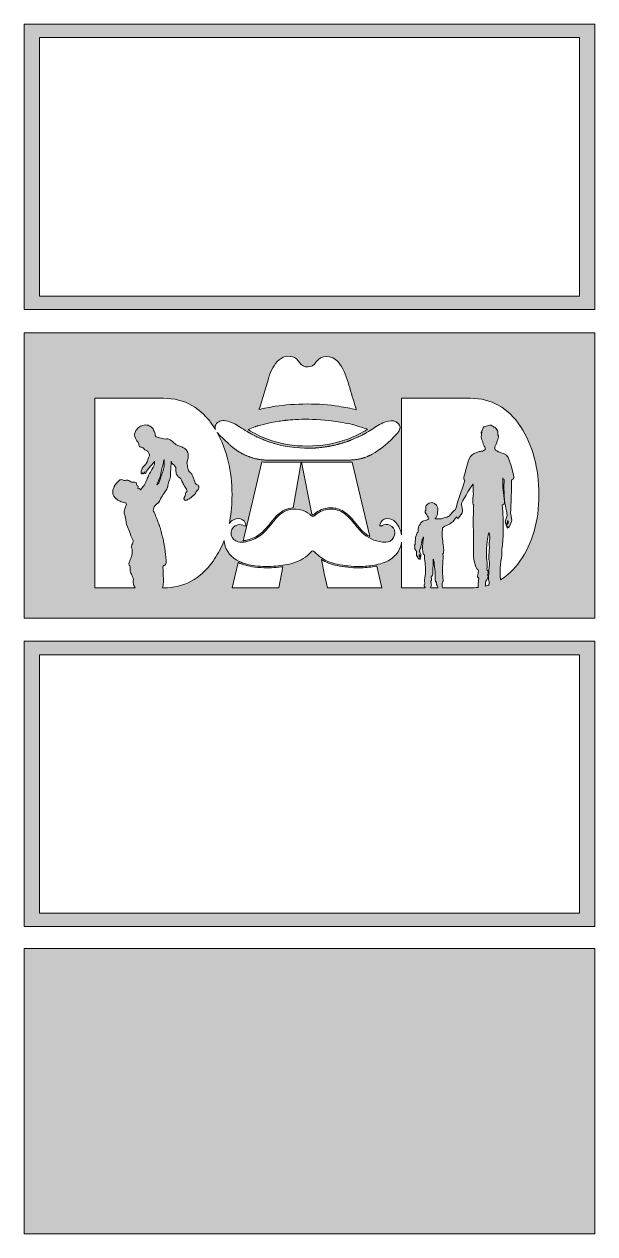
# Model space of a CAD drawing. Extents: x -62 to 1065, y -1834 to 555.
import ezdxf

# ---------------------------------------------------------------- set-up
doc = ezdxf.new("R2010")
doc.units = 0
doc.header["$MEASUREMENT"] = 0
doc.layers.add('Layer 1', color=7, linetype='Continuous')

# ---------------------------------------------------------------- blocks, each defined once
blk = doc.blocks.new('block 2')
at = {"layer": 'Layer 1', "true_color": 0xf2b571}
h = blk.add_hatch(color=31, dxfattribs=at)
h.dxf.hatch_style = 2
h.paths.add_polyline_path([(1065.4, 554.7), (-61.7, 554.7), (-61.7, -8.9), (1065.4, -8.9)])
h.paths.add_polyline_path([(1035.3, 528.1), (1035.3, 17.7), (-31.6, 17.7), (-31.6, 528.1)])
h = blk.add_hatch(color=31, dxfattribs=at)
h.dxf.hatch_style = 2
h.paths.add_polyline_path([(-61.7, -54.7), (-61.7, -618.2), (1065.4, -618.2), (1065.4, -54.7)])
edge = h.paths.add_edge_path()
edge.add_spline(control_points=[(316.8, -236.6), (320.9, -229.4), (327.8, -226.7), (336.6, -228.4), (346.6, -230.4), (355.3, -235.2), (363.7, -240.6), (368.6, -243.9), (373.7, -247.1), (378.8, -250), (379.3, -250.4), (379.9, -250.7), (380.4, -251), (381.1, -251.4), (381.9, -251.8), (382.6, -252.2), (383.1, -252.5), (383.6, -252.8), (384.1, -253.1), (386.1, -254.2), (388.1, -255.3), (390.1, -256.3), (391.2, -256.9), (392.2, -257.4), (393.3, -257.9), (393.3, -258), (393.4, -258), (393.4, -258), (394.5, -258.6), (395.6, -259.1), (396.7, -259.6), (398, -260.3), (399.4, -260.9), (400.8, -261.6), (401.7, -262), (402.6, -262.4), (403.6, -262.9), (404.6, -263.3), (405.6, -263.8), (406.7, -264.2), (406.8, -264.3), (407, -264.4), (407.1, -264.4), (408.3, -264.9), (409.4, -265.4), (410.5, -265.8), (411.7, -266.3), (413, -266.9), (414.3, -267.3), (415.4, -267.8), (416.5, -268.2), (417.6, -268.6), (419, -269.1), (420.4, -269.6), (421.8, -270.1), (422.5, -270.4), (423.2, -270.6), (423.9, -270.8), (426.6, -271.7), (429.4, -272.6), (432.1, -273.4), (432.9, -273.6), (433.7, -273.9), (434.5, -274.1), (459.8, -281), (485.5, -284), (511.7, -282.4), (512.4, -282.4), (513.1, -282.4), (513.8, -282.3), (514.9, -282.2), (515.9, -282.2), (516.9, -282.1), (518, -282), (519, -281.9), (520.1, -281.8), (521.5, -281.7), (522.9, -281.5), (524.3, -281.4), (524.3, -281.4), (524.3, -281.4), (524.3, -281.4), (525.7, -281.2), (527, -281.1), (528.4, -280.9), (528.4, -280.9), (528.4, -280.9), (528.4, -280.9), (529.8, -280.7), (531.2, -280.5), (532.5, -280.3), (533.7, -280.1), (534.8, -280), (535.9, -279.8), (536.7, -279.7), (537.5, -279.5), (538.3, -279.4), (538.9, -279.3), (539.6, -279.2), (540.2, -279.1), (540.6, -279), (541, -278.9), (541.5, -278.8), (542.5, -278.6), (543.6, -278.4), (544.6, -278.2), (544.9, -278.2), (545.2, -278.1), (545.5, -278), (546.3, -277.9), (547.1, -277.7), (547.9, -277.5), (548.6, -277.4), (549.2, -277.3), (549.8, -277.1), (550.8, -276.9), (551.7, -276.7), (552.6, -276.5), (552.8, -276.4), (552.9, -276.4), (553.1, -276.4), (554.2, -276.1), (555.3, -275.8), (556.4, -275.5), (556.8, -275.4), (557.2, -275.3), (557.6, -275.2), (558.3, -275), (559.1, -274.8), (559.9, -274.6), (560.4, -274.5), (561, -274.3), (561.6, -274.2), (562.3, -274), (563, -273.8), (563.7, -273.6), (564.3, -273.4), (564.9, -273.2), (565.6, -273), (566.4, -272.8), (567.2, -272.5), (567.9, -272.3), (568.3, -272.2), (568.7, -272), (569, -271.9), (569.9, -271.7), (570.8, -271.4), (571.7, -271.1), (572.1, -270.9), (572.6, -270.8), (573.1, -270.6), (574.1, -270.3), (575.1, -270), (576.1, -269.6), (576.2, -269.5), (576.3, -269.5), (576.5, -269.4), (576.5, -269.4), (576.6, -269.4), (576.7, -269.4), (577.3, -269.1), (578.1, -268.9), (578.8, -268.6), (579.4, -268.4), (580.1, -268.1), (580.7, -267.9), (581.1, -267.7), (581.5, -267.6), (582, -267.4), (582.8, -267.1), (583.5, -266.8), (584.3, -266.5), (584.7, -266.3), (585.2, -266.2), (585.6, -266), (586.4, -265.7), (587.2, -265.3), (587.9, -265), (589, -264.6), (590, -264.2), (591, -263.7), (591.9, -263.3), (592.8, -262.9), (593.7, -262.5), (593.8, -262.5), (593.9, -262.5), (594, -262.4), (595, -262), (596, -261.5), (597, -261), (597.8, -260.7), (598.7, -260.2), (599.6, -259.8), (600.5, -259.4), (601.4, -258.9), (602.3, -258.5), (602.6, -258.3), (602.8, -258.2), (603.1, -258.1), (604, -257.6), (604.9, -257.2), (605.8, -256.7), (606.1, -256.6), (606.3, -256.4), (606.6, -256.3), (607.3, -255.9), (608, -255.6), (608.7, -255.2), (609.2, -254.9), (609.8, -254.6), (610.3, -254.3), (611.4, -253.7), (612.4, -253.1), (613.5, -252.5), (614.3, -252.1), (615.1, -251.7), (615.9, -251.2), (617.3, -250.4), (618.8, -249.5), (620.2, -248.6), (621.3, -248), (622.5, -247.3), (623.6, -246.5), (624, -246.3), (624.4, -246), (624.9, -245.8), (625.6, -245.3), (626.4, -244.8), (627.2, -244.2), (628.3, -243.6), (629.4, -242.8), (630.4, -242.1), (638.8, -236.5), (647.6, -231.5), (657.6, -229.2), (665, -227.5), (672, -227.8), (677.3, -234.1), (681.2, -238.7), (681.8, -243.2), (678.8, -248.3), (677.5, -250.5), (676, -252.7), (674.3, -254.5), (659.2, -270), (643.8, -285), (624.5, -295.2), (623.7, -295.6), (623, -296), (622.3, -296.3), (622.1, -296.4), (622, -296.5), (621.8, -296.6), (621.2, -296.9), (620.6, -297.2), (620.1, -297.4), (619.9, -297.5), (619.7, -297.6), (619.5, -297.7), (618.9, -297.9), (618.3, -298.2), (617.7, -298.5), (617.5, -298.5), (617.3, -298.6), (617.1, -298.7), (616.6, -298.9), (616, -299.2), (615.5, -299.4), (613.9, -300), (612.4, -300.6), (610.8, -301.1), (610.4, -301.2), (610, -301.4), (609.6, -301.5), (609.1, -301.7), (608.5, -301.8), (608, -302), (607.7, -302.1), (607.4, -302.2), (607.1, -302.2), (606.7, -302.4), (606.4, -302.5), (606, -302.6), (605.7, -302.6), (605.4, -302.7), (605.2, -302.8), (605, -302.8), (604.9, -302.9), (604.7, -302.9), (604.1, -303.1), (603.5, -303.2), (602.8, -303.4), (602.2, -303.5), (601.5, -303.7), (600.9, -303.8), (600.7, -303.9), (600.5, -303.9), (600.3, -304), (599.6, -304.1), (599, -304.2), (598.4, -304.3), (597.5, -304.5), (596.6, -304.7), (595.7, -304.8), (594.8, -305), (593.9, -305.1), (593, -305.2), (592.1, -305.3), (591.1, -305.5), (590.2, -305.6), (588.5, -305.8), (586.8, -305.9), (585.1, -306), (584.1, -306.1), (583, -306.1), (582, -306.2), (581.6, -306.2), (581.2, -306.2), (580.8, -306.2), (580.2, -306.2), (579.5, -306.2), (578.9, -306.2), (552.3, -306.5), (525.6, -306.3), (499, -306.3), (475, -306.3), (450.9, -305.9), (426.9, -306.4), (425.8, -306.5), (424.6, -306.5), (423.4, -306.5), (422.5, -306.5), (421.6, -306.5), (420.7, -306.5), (418.7, -306.4), (416.8, -306.3), (414.8, -306.2), (413.9, -306.1), (412.9, -306.1), (412, -306), (411.1, -305.9), (410.3, -305.8), (409.4, -305.7), (409.2, -305.7), (409.1, -305.7), (408.9, -305.7), (408, -305.6), (407.2, -305.5), (406.4, -305.4), (405.5, -305.3), (404.5, -305.1), (403.6, -305), (402.8, -304.8), (401.9, -304.7), (401.1, -304.6), (400.9, -304.5), (400.8, -304.5), (400.6, -304.5), (399.9, -304.3), (399.3, -304.2), (398.6, -304.1), (398.4, -304), (398.2, -304), (397.9, -303.9), (397.1, -303.8), (396.3, -303.6), (395.5, -303.4), (394.6, -303.2), (393.7, -303), (392.9, -302.8), (392, -302.5), (391.1, -302.3), (390.2, -302), (389.3, -301.8), (388.5, -301.6), (387.6, -301.3), (387.6, -301.3), (387.5, -301.3), (387.5, -301.2), (386.8, -301), (386.1, -300.8), (385.4, -300.6), (385.2, -300.5), (384.9, -300.4), (384.6, -300.3), (384.2, -300.1), (383.7, -300), (383.3, -299.8), (382.8, -299.7), (382.4, -299.5), (382, -299.4), (380.5, -298.8), (379.1, -298.3), (377.7, -297.7), (377.3, -297.5), (377, -297.4), (376.6, -297.2), (376.1, -297), (375.6, -296.8), (375, -296.5), (374.9, -296.4), (374.7, -296.4), (374.5, -296.3), (374, -296), (373.4, -295.8), (372.9, -295.5), (372.6, -295.4), (372.4, -295.3), (372.1, -295.1), (371.4, -294.8), (370.7, -294.4), (370, -294.1), (369.3, -293.7), (368.7, -293.4), (368, -293), (366.9, -292.5), (365.9, -291.9), (364.9, -291.2), (364.2, -290.9), (363.6, -290.5), (363, -290.1), (362.8, -290), (362.6, -289.9), (362.3, -289.7), (361.9, -289.4), (361.4, -289.1), (360.9, -288.8), (360.6, -288.6), (360.2, -288.4), (359.9, -288.2), (357.8, -286.8), (355.6, -285.3), (353.6, -283.7), (352.8, -283.1), (352.1, -282.5), (351.3, -281.9), (350.7, -281.4), (350, -280.9), (349.3, -280.3), (349.1, -280.2), (349, -280), (348.8, -279.9), (348.3, -279.4), (347.8, -279), (347.3, -278.6), (347.1, -278.4), (346.8, -278.2), (346.6, -278), (346.2, -277.7), (345.9, -277.3), (345.5, -277), (345.1, -276.7), (344.7, -276.3), (344.4, -276), (343.8, -275.4), (343.2, -274.9), (342.6, -274.3), (335.5, -267.5), (328, -261.3), (321.4, -254), (320.6, -253.1), (319.9, -252.2), (319.3, -251.4), (339, -286.3), (348.8, -327.3), (348.8, -374.5), (348.8, -392.8), (347.3, -410), (344.2, -426.2), (343.9, -428), (343.6, -429.7), (343.2, -431.4), (344.8, -429.3), (346.8, -427.4), (349, -425.8), (354, -422.1), (359.7, -420.7), (365.7, -422.3), (371.7, -423.9), (375.2, -427.9), (376.3, -434), (376.4, -434.7), (376.3, -436), (375.9, -436.2), (375.3, -436.6), (374.2, -436.4), (373.4, -436), (369.2, -434), (364.7, -433), (360, -434), (353, -435.5), (347.8, -441.3), (347, -448.5), (346.1, -456), (349.8, -462.8), (356.5, -465.9), (361.6, -468.3), (367, -468.6), (372.5, -468), (382.5, -466.7), (391.9, -463.3), (400.5, -457.9), (408.7, -452.8), (415.4, -446.1), (421.5, -438.7), (426.8, -432.2), (432, -425.7), (437.6, -419.5), (445.1, -411.3), (454.1, -405.5), (465.3, -403.7), (479, -401.5), (491.4, -404.9), (502.3, -413.3), (503.5, -414.2), (504.5, -415.2), (505.6, -416.1), (507.6, -417.8), (509.7, -417.8), (511.6, -416.1), (518.8, -409.4), (527.3, -405.2), (537, -403.6), (548, -401.9), (558.2, -403.9), (567.7, -409.7), (576.5, -415.1), (582.9, -422.8), (589.4, -430.6), (594.6, -436.9), (599.6, -443.4), (605.4, -449), (616.6, -459.9), (630.2, -466.3), (645.8, -468.1), (651, -468.7), (656.2, -468.5), (660.9, -466.1), (667.5, -462.6), (670.3, -456.7), (670.2, -449.6), (670, -442.5), (666.7, -437.3), (660, -434.6), (655, -432.6), (650, -433.4), (645.2, -435.5), (644.7, -435.7), (644.2, -436), (643.7, -436.1), (642.9, -436.3), (641.9, -436.6), (641.4, -436.3), (640.9, -435.9), (640.8, -434.8), (640.9, -434), (642, -427.2), (647.4, -422.4), (654.3, -421.8), (661.6, -421.2), (667.6, -424), (672.2, -429.3), (678.5, -436.7), (682.4, -445), (683.7, -454), (683.7, -454), (683.7, -184.2), (683.7, -184.2), (683.7, -184.2), (819.6, -184.2), (819.6, -184.2), (861.4, -184.2), (894.3, -202.9), (918.6, -240.1), (942.8, -277.4), (954.9, -322.2), (954.9, -374.5), (954.9, -426.8), (942.4, -470.6), (917.4, -505.7), (906.1, -521.7), (893.2, -534), (878.8, -542.7), (879.1, -535.8), (876.8, -523.4), (879.6, -505.9), (880.2, -502.4), (882.6, -495.4), (881.6, -492), (880.7, -488.5), (882.9, -475.7), (882.9, -475.7), (882.9, -475.7), (884.2, -464.2), (884.4, -445.2), (884.6, -429), (884.3, -412.1), (882.1, -394.4), (884, -393.9), (885.5, -393.4), (886.3, -392.7), (886.3, -392.7), (888.6, -396.6), (884.4, -365.6), (883.6, -359.2), (883.8, -346.2), (883.8, -343.3), (883.8, -343.3), (883.8, -342.5), (884, -341.2), (884.4, -343.2), (884.9, -344.8), (885.5, -344.8), (885.6, -344.8), (885.8, -344.8), (886.1, -344.8), (886, -355.6), (885.1, -382.8), (889, -397.1), (890.1, -401), (891.5, -411.2), (892.1, -415.3), (891.7, -416.8), (891.3, -418.7), (890.8, -419.7), (889.7, -422.2), (889, -425), (888.7, -426.5), (888.4, -427.9), (888.7, -432), (889.3, -432.7), (889.7, -433.1), (891, -434.3), (891.9, -435.1), (891.5, -436), (891.1, -436.8), (891.2, -437.3), (891.2, -437.3), (891.6, -438.6), (892.7, -437.4), (892.6, -437.7), (891.8, -440.8), (892.7, -440.7), (893.7, -440.5), (894.4, -437.8), (894.4, -437.8), (894.4, -437.8), (894.4, -439.6), (895, -439.3), (895.6, -439), (896.4, -437.6), (896.4, -437.6), (896.4, -437.6), (897.4, -437.8), (897.8, -436.2), (898.1, -434.7), (901.3, -427.7), (901.2, -424.6), (901.1, -421.6), (899.1, -411.3), (899.1, -410.7), (900, -395.2), (901.1, -359.8), (900.9, -345), (901.4, -345), (901.9, -345), (902.3, -344.9), (904.2, -344.3), (903.8, -342.9), (905.7, -340.8), (905.7, -340.8), (904.6, -333.6), (901.7, -323.1), (899, -313.2), (895.4, -303.9), (894, -300.8), (890.8, -294), (881.1, -292), (880.4, -291.9), (871.7, -288.9), (869.5, -286.2), (868.3, -285.8), (867.8, -280.5), (868.5, -278.5), (868.5, -278.5), (869.8, -278.6), (871.5, -272.1), (872.3, -268), (872.8, -267.6), (873.3, -266.6), (873.6, -265.8), (874.1, -264.7), (874.9, -261.6), (875.1, -260.2), (875.3, -258.8), (874.7, -257.5), (874, -257.1), (874, -257.1), (873.8, -257.1), (873.8, -257.1), (873.9, -256.4), (874, -255.9), (874.1, -255.7), (874.2, -254.7), (873.4, -253.8), (873.7, -252.9), (874, -252.1), (874.4, -250.6), (874.1, -249.8), (873.7, -249.1), (873.4, -249.1), (873.1, -248.3), (872.8, -247.6), (872, -244.8), (872.1, -245.5), (872.1, -246.3), (872.3, -248.7), (872.1, -248), (871.8, -247.4), (871.1, -242.5), (870.7, -243.7), (870.3, -245), (870.4, -245), (869.9, -244.6), (869.5, -244.2), (869.5, -242), (868.7, -241.5), (867.9, -240.9), (867.1, -242.2), (866.2, -240.9), (865.3, -239.7), (864.3, -239.3), (862.7, -238.7), (861.1, -238.1), (860.7, -236.8), (857.9, -236.9), (855, -237), (855.4, -238.6), (853.6, -238.6), (851.9, -238.6), (849.2, -239.4), (848.2, -239.8), (847.2, -240.1), (845.6, -240.6), (844.9, -242.5), (844.2, -244.5), (842.6, -247.6), (842.1, -248.7), (841.5, -249.9), (840.5, -252.5), (840.7, -253.3), (840.9, -254.2), (841.9, -250.1), (842.1, -251.1), (842.2, -252.1), (841.8, -251.9), (841.6, -254.1), (841.4, -255.6), (841.7, -256.7), (841.9, -257.6), (841.9, -257.6), (841.7, -257.6), (841.7, -257.6), (841, -258), (840.4, -259.3), (840.6, -260.7), (840.8, -262.1), (841.6, -265.2), (842.1, -266.4), (842.5, -267.3), (843.1, -268.5), (843.7, -268.7), (843.9, -269.8), (844.1, -270.7), (844.4, -271.2), (844.7, -275.6), (847.6, -279.3), (847.6, -279.3), (848.7, -280), (848.8, -283.2), (848.7, -285.8), (848.4, -285.8), (848.2, -285.8), (848.2, -285.8), (848.2, -285.8), (843.8, -288.8), (841.2, -288.9), (840, -289), (839, -289), (837.9, -289.3), (837.9, -289.3), (837.9, -289.3), (837.9, -289.3), (837.3, -289.4), (836.6, -289.6), (835.8, -290), (831.6, -291.4), (822.6, -294.8), (819.7, -299.2), (815.9, -304.8), (814.7, -312.5), (812.8, -318.5), (810.9, -324.4), (805.2, -343), (807.1, -344.9), (807.1, -344.9), (808.9, -346.1), (808.9, -346.1), (808.9, -346.1), (793.1, -391.3), (790.5, -403.6), (786.5, -406.9), (780.4, -413.2), (779.7, -414.6), (778.7, -416.6), (772.7, -419.1), (772.7, -419.1), (768.5, -419.5), (762.6, -422.2), (762.6, -422.2), (762.6, -422.2), (755.2, -422.7), (751.3, -422.4), (751, -422.3), (750.7, -422.3), (750.4, -422.3), (749.8, -421.6), (749.7, -421.3), (749.7, -421.3), (750.7, -421.5), (751.5, -419.7), (751.5, -419.7), (751.5, -419.7), (755.1, -413.7), (754.9, -411.1), (754.5, -406.8), (755.2, -406), (755.2, -404.6), (755.3, -401.9), (755.8, -396.2), (748.8, -392), (741.7, -387.9), (738.8, -391.4), (736.5, -392.5), (736.5, -392.5), (734.1, -393.3), (732.5, -396.2), (731.2, -398.5), (731.3, -401.4), (731.6, -406.1), (731.1, -405.9), (730.5, -405.8), (730.3, -406.5), (730, -407.7), (730.6, -412.7), (732.5, -412.3), (733.8, -415.3), (736.6, -417.7), (737.3, -422.2), (737.2, -422.2), (731.6, -425.7), (727.7, -426.1), (727.4, -426.1), (727.2, -426.2), (727, -426.3), (726.9, -426.3), (724.8, -426.8), (722.9, -428.7), (721, -430.7), (720.6, -433.6), (719.4, -434.7), (718.3, -435.9), (717.2, -437.6), (716.9, -439.9), (716.6, -442.2), (716.8, -445.8), (715.5, -448.3), (714.3, -450.8), (713.4, -453.3), (712.7, -454.9), (712, -456.6), (711.2, -457.2), (711.1, -459.1), (711, -461), (711.9, -462.4), (711.1, -463.3), (710.4, -464.3), (710.5, -467.8), (710.4, -469.5), (710.3, -471.2), (710.6, -471.7), (710.4, -472.9), (710.2, -474), (708.5, -474.9), (709, -475.7), (709.5, -476.6), (710.4, -477.4), (709.8, -478.2), (709.1, -479.1), (708.9, -481), (709.8, -481.5), (710.6, -482), (711.7, -484.6), (712, -485.4), (712, -485.6), (712.4, -485.8), (713, -485.9), (712.9, -488.1), (712.8, -491.1), (712.9, -492.4), (713.1, -494.5), (715.9, -499), (716.3, -500), (716.6, -501.1), (717.3, -500.8), (717.3, -500.8), (717.3, -500.8), (718, -501.7), (718.4, -501.9), (718.9, -502.1), (718.7, -500.8), (718.7, -500.8), (718.7, -500.8), (719.4, -502.6), (720.1, -502.6), (720.8, -502.7), (719.9, -500.6), (719.8, -500.4), (720.6, -501.2), (720.9, -500.2), (720.9, -500.2), (720.8, -499.9), (720.5, -499.4), (720.1, -498.8), (720.7, -498.1), (721.5, -497.2), (721.7, -496.9), (722.1, -496.4), (721.9, -493.5), (721.6, -492.6), (721.2, -491.6), (720.5, -489.7), (719.6, -488.1), (719.3, -487.7), (718.9, -486.8), (718.6, -486), (718.7, -486), (718.8, -485.9), (718.9, -485.9), (719.9, -485.2), (719.5, -484.4), (719.7, -483.2), (719.9, -481.9), (721.6, -480.5), (721.7, -479.3), (721.8, -478.2), (721.4, -476.2), (722.1, -474.5), (722.9, -472.8), (724, -471.8), (723.7, -470.8), (723.4, -469.9), (722.7, -468.8), (723.1, -468.3), (723.5, -467.8), (724.4, -467.7), (724.4, -466.5), (724.4, -465.3), (724, -463.9), (724.4, -462.8), (724.6, -462.1), (725.9, -460.4), (727.1, -457.6), (727.1, -458.8), (726.9, -459.9), (726.7, -460.9), (725.6, -466.4), (724.5, -483.6), (725.8, -487.8), (726.9, -491.2), (726.3, -493), (729.3, -493.2), (729, -496.2), (728.8, -501), (729.5, -504.5), (730.6, -509.9), (731, -527.3), (730.8, -530.9), (730.6, -534.4), (728.1, -543.1), (729, -545.7), (729.9, -548.2), (730.3, -548.9), (729.5, -550.1), (728.8, -551.3), (728, -554.8), (728.8, -556.2), (729, -556.5), (729.6, -556.8), (730.5, -557), (730.4, -557.3), (730.3, -557.8), (730.1, -558.4), (730.1, -558.4), (683.7, -558.4), (683.7, -558.4), (683.7, -558.4), (683.7, -468.2), (683.7, -468.2), (681.6, -483.2), (673.6, -494.8), (660.6, -503), (651.1, -508.9), (640.6, -511.8), (629.7, -513.7), (620.1, -515.5), (610.4, -516.3), (600.5, -516.3), (585.8, -516.3), (571.2, -515.1), (556.8, -512), (545.5, -509.5), (534.7, -505.9), (525.3, -499.1), (520.5, -495.6), (516.2, -491.5), (511.8, -487.4), (509.2, -485), (507.4, -484.9), (505, -487.6), (495.9, -498.1), (484.4, -504.9), (471.2, -509.1), (459.6, -512.7), (447.8, -514.4), (435.7, -515.5), (421.9, -516.8), (408.1, -516.6), (394.3, -514.8), (383.5, -513.4), (372.8, -511.1), (362.9, -506.3), (347.2, -498.9), (337.1, -487), (333.8, -469.8), (333.5, -468.3), (333.3, -466.7), (333.2, -465.2), (332.5, -466.8), (331.8, -468.5), (331.2, -470.1), (325.8, -482.8), (319.2, -494.7), (311.4, -505.7), (286.4, -540.9), (253.8, -558.4), (213.6, -558.4), (213.6, -558.4), (211.6, -558.4), (211.6, -558.4), (212.2, -554.8), (212.8, -551.3), (213.5, -547.7), (213.7, -544.5), (213.8, -541.3), (213.4, -538.1), (213, -537), (213.1, -535.9), (213.1, -534.8), (213, -531.7), (213.3, -528.6), (212.9, -525.6), (212.3, -523.6), (212.7, -521.5), (212.4, -519.5), (212.1, -516.5), (212.8, -514.3), (216, -513.4), (217.9, -511.9), (218.7, -510), (218.6, -507.6), (218.5, -505.9), (218.7, -504.1), (218.6, -502.4), (218.1, -498.7), (217.9, -495), (217.4, -491.4), (217.1, -489.2), (216.9, -487), (216.7, -484.8), (216.2, -483), (216.3, -481.2), (215.8, -479.4), (215.4, -476.3), (214.8, -473.1), (214.2, -470), (214, -468.1), (213.6, -466.2), (213.3, -464.3), (212.9, -462.8), (212.5, -461.3), (212.3, -459.8), (212.2, -459.4), (211.9, -459.1), (211.6, -458.8), (211.5, -458.7), (211.4, -458.6), (211.2, -458.5), (210.4, -454.8), (209.6, -451.2), (208.8, -447.5), (208.8, -447.3), (208.8, -447.1), (208.8, -446.9), (208.5, -443.3), (206.8, -440.1), (205.8, -436.7), (205.7, -436.6), (205.7, -436.4), (205.6, -436.3), (205.6, -436.2), (205.5, -436.1), (205.5, -436), (205.4, -435.8), (205.3, -435.6), (205.3, -435.4), (205.1, -435), (205, -434.7), (204.9, -434.3), (204.9, -434.3), (204.9, -434.3), (204.9, -434.3), (203.7, -431.1), (202.5, -428), (201.3, -424.9), (201.2, -424.8), (201.2, -424.7), (201.1, -424.6), (201.1, -424.5), (201.1, -424.5), (201.1, -424.4), (199.6, -420.9), (198.2, -417.3), (196.8, -413.7), (196.8, -413.6), (196.7, -413.5), (196.7, -413.4), (196.7, -413.4), (196.7, -413.4), (196.7, -413.4), (195.7, -411.6), (195.8, -409.3), (194, -407.8), (194, -407.8), (194, -407.8), (194, -407.8), (192.9, -406), (193.2, -404.3), (193.6, -402.3), (194.9, -397.1), (199.2, -394.5), (202.6, -391.1), (203, -390.9), (203.4, -390.7), (203.7, -390.4), (204, -390.1), (204.2, -389.8), (204.4, -389.5), (204.4, -389.5), (204.4, -389.4), (204.4, -389.4), (204.7, -389), (204.9, -388.4), (205, -387.8), (206.5, -385.1), (208, -382.3), (209.5, -379.5), (209.6, -379.5), (209.6, -379.4), (209.7, -379.4), (211.8, -376.1), (214.1, -372.9), (215.8, -369.3), (215.9, -369), (216, -368.8), (216.2, -368.5), (216.2, -368.5), (216.2, -368.4), (216.2, -368.4), (216.3, -368.3), (216.4, -368.2), (216.5, -368.1), (219.6, -365.3), (221.6, -361.9), (222.1, -357.8), (222.1, -357.3), (222.2, -356.8), (222.2, -356.3), (222.2, -356.2), (222.2, -356.2), (222.2, -356.1), (222.6, -352.8), (223.7, -349.7), (224.9, -346.6), (225, -346.5), (225.1, -346.3), (225.1, -346.2), (227.1, -343.1), (227.1, -339.5), (227.4, -336.1), (227.4, -335.9), (227.4, -335.8), (227.4, -335.7), (227.4, -335.5), (227.5, -335.4), (227.5, -335.3), (227.2, -328.2), (228.2, -321.1), (228.4, -313.9), (228.4, -313.7), (228.4, -313.5), (228.4, -313.3), (228.5, -313.2), (228.5, -313), (228.5, -312.9), (228.6, -311.2), (228.5, -309.5), (228.4, -308.1), (228.6, -309.7), (229.5, -311.3), (230.6, -312.8), (230.6, -312.8), (230.6, -312.8), (230.6, -312.8), (230.7, -313), (230.8, -313.1), (231, -313.3), (231.1, -313.4), (231.2, -313.5), (231.2, -313.6), (235, -316.3), (238.4, -319.2), (237.7, -324.4), (237.7, -324.5), (237.7, -324.7), (237.7, -324.8), (237.7, -324.8), (237.7, -324.8), (237.7, -324.8), (238, -326.7), (238.2, -328.5), (238.2, -330.4), (238.3, -330.8), (238.4, -331.1), (238.4, -331.5), (238.4, -331.5), (238.4, -331.5), (238.4, -331.5), (238.6, -332.6), (238.8, -333.7), (239.3, -334.7), (239.3, -334.8), (239.3, -334.9), (239.4, -335), (239.4, -335), (239.5, -335.1), (239.5, -335.1), (239.6, -335.2), (239.6, -335.3), (239.7, -335.4), (241.1, -337.5), (242.9, -339.3), (244.9, -340.8), (246.8, -342.3), (248.2, -344), (249.2, -346.1), (249.3, -346.2), (249.3, -346.3), (249.3, -346.3), (249.3, -346.3), (249.3, -346.3), (249.4, -346.4), (249.5, -346.6), (249.6, -346.8), (249.7, -347.1), (249.8, -347.4), (249.9, -347.6), (250.1, -347.9), (250.1, -347.9), (250.1, -347.9), (250.1, -347.9), (250.2, -348.2), (250.4, -348.6), (250.5, -348.9), (251.8, -351.8), (253.2, -354.7), (254.7, -357.4), (254.8, -357.6), (254.9, -357.7), (255, -357.8), (255, -357.9), (255.1, -358), (255.1, -358), (256.8, -360.5), (258.5, -363.1), (259.7, -366), (260, -366.9), (260.6, -367.9), (259.6, -368.6), (259.5, -368.7), (259.4, -368.7), (259.2, -368.8), (259, -368.9), (258.8, -369), (258.6, -369.1), (258.6, -369.1), (258.6, -369.1), (258.6, -369.1), (257.7, -369.6), (257.2, -370.4), (257.1, -371.4), (256.7, -374.5), (256.1, -377.5), (254.6, -380.3), (254.6, -380.3), (254.6, -380.3), (254.6, -380.3), (254.6, -380.4), (254.5, -380.5), (254.5, -380.6), (253.7, -382.1), (253.4, -383.6), (254.7, -385), (256.2, -386.4), (257.8, -385.9), (259.4, -385.2), (259.9, -384.9), (260.5, -384.6), (261, -384.3), (261, -384.3), (261, -384.3), (261.1, -384.3), (263.3, -383.2), (265.4, -381.9), (267.7, -380.9), (268.2, -380.6), (268.5, -380.2), (268.7, -379.7), (268.8, -379.6), (268.8, -379.5), (268.8, -379.4), (269.8, -378.5), (270.7, -377.6), (271.7, -376.7), (271.8, -376.7), (271.9, -376.6), (272, -376.6), (275.4, -374.8), (276.9, -371.6), (278.3, -368.3), (278.3, -368.3), (278.3, -368.3), (278.3, -368.3), (279.8, -366.6), (281.6, -365.2), (282.6, -363.2), (282.7, -363.1), (282.8, -363), (282.8, -362.8), (283.6, -362.1), (283.5, -361.2), (283.5, -360.3), (283.4, -359.9), (283.4, -359.5), (283.3, -359.1), (283.3, -359.1), (283.3, -359), (283.3, -359), (283.2, -358.9), (283.2, -358.7), (283.1, -358.6), (283.1, -358.4), (283, -358.2), (282.9, -358), (282.8, -357.7), (282.7, -357.5), (282.6, -357.2), (282.6, -357.2), (282.6, -357.2), (282.6, -357.2), (282.1, -356.2), (281.3, -355.3), (280.2, -354.9), (276.5, -353.4), (275.5, -350.2), (274.5, -347), (274.4, -346.9), (274.4, -346.8), (274.4, -346.7), (274.4, -346.7), (274.4, -346.7), (274.3, -346.7), (273.6, -344.6), (273, -342.5), (272.2, -340.5), (272, -340.2), (271.9, -339.9), (271.8, -339.6), (271.7, -339.2), (271.5, -338.8), (271.4, -338.4), (271.1, -337.6), (270.8, -336.8), (270.4, -336), (270.4, -335.9), (270.3, -335.7), (270.2, -335.5), (270.2, -335.5), (270.1, -335.4), (270.1, -335.3), (269.1, -333.4), (267.9, -331.6), (266.2, -330.4), (264.3, -329), (262.9, -327.3), (262.2, -325.1), (262.2, -325), (262.1, -324.9), (262.1, -324.8), (262.1, -324.7), (262, -324.6), (262, -324.5), (261, -321.1), (260.8, -317.5), (260.1, -314), (259.6, -311.6), (259.9, -309.4), (260.9, -307.3), (260.9, -307.2), (261, -307.1), (261, -307), (261.1, -306.9), (261.1, -306.9), (261.1, -306.8), (261.7, -305.3), (262.1, -303.8), (262.3, -302.2), (262.4, -302.1), (262.4, -302.1), (262.4, -302), (262.4, -302), (262.4, -302), (262.4, -302), (262.6, -298.4), (262.4, -294.9), (261.3, -291.5), (261.3, -291.4), (261.3, -291.2), (261.2, -291.1), (261.2, -290.9), (261.1, -290.8), (261.1, -290.6), (260.5, -288.8), (259.4, -287.2), (258.1, -285.7), (255.7, -283), (252.6, -281.6), (249.4, -280.1), (247, -279.1), (244.6, -278.1), (242.1, -277.7), (240.7, -277.5), (239.7, -276.8), (238.8, -275.8), (235.4, -274.3), (233.3, -271), (230.3, -268.9), (229.1, -267.9), (228, -266.7), (226.5, -265.9), (223.5, -263.9), (220.1, -264.3), (216.8, -264.7), (213, -264.5), (209.5, -263.1), (205.9, -262.2), (204.3, -261.6), (202.7, -260.9), (200.9, -260.9), (199.3, -260.9), (198.4, -259.9), (197.8, -258.5), (197.3, -257.1), (197.1, -255.5), (196.7, -254.1), (195.9, -251.9), (195.9, -249.4), (194, -247.7), (193.9, -247.5), (193.9, -247.4), (193.9, -247.2), (193.5, -245.2), (192.4, -243.8), (191, -242.3), (188.7, -240), (186, -238.5), (183, -237.5), (179.6, -236.6), (176.1, -236.7), (172.7, -237.6), (169.6, -238.6), (166.8, -240.1), (164.3, -242.1), (162.9, -243.2), (161.4, -244.1), (161.1, -246), (161, -246.2), (160.8, -246.4), (160.6, -246.6), (159.3, -247.3), (158.7, -248.5), (158, -249.7), (156.9, -252), (156.5, -254.5), (156.1, -257.1), (157.2, -260.8), (158.5, -264.5), (160.6, -267.9), (160.8, -268.2), (161, -268.5), (161.2, -268.7), (161.3, -268.9), (161.4, -269.1), (161.5, -269.3), (164, -271.1), (165.4, -273.4), (164.9, -276.6), (164.8, -277.7), (165.2, -278.8), (165.9, -279.7), (166, -279.7), (166.1, -279.8), (166.2, -279.9), (167.2, -280.6), (168.2, -280.9), (169.3, -280), (169.8, -281.2), (170.5, -282.3), (172, -282.2), (172, -282.2), (172, -282.2), (172, -282.2), (173.2, -282.1), (174.3, -282), (174.5, -283.6), (174.7, -284.7), (175.6, -285.3), (176.6, -285.7), (178.4, -286.5), (179.6, -288), (181.9, -288.3), (183.5, -288.5), (183, -291.9), (184.4, -293.4), (184.8, -293.9), (185.1, -294.5), (185.5, -295), (186.1, -295.8), (186.1, -296.7), (185.7, -297.6), (183.4, -302.8), (182.4, -308.5), (179.1, -313.2), (179.1, -313.2), (179.1, -313.3), (179, -313.4), (179, -313.5), (179, -313.6), (178.9, -313.7), (178.5, -314.5), (178, -315.2), (177.2, -315.7), (175.1, -317), (173.6, -318.7), (172.5, -320.7), (172.5, -320.7), (172.5, -320.7), (172.5, -320.7), (172.4, -320.9), (172.3, -321.2), (172.1, -321.4), (172, -321.6), (171.9, -321.9), (171.8, -322.1), (171.4, -322.9), (171, -323.7), (170.5, -324.4), (170.5, -324.5), (170.4, -324.6), (170.4, -324.7), (170.4, -324.7), (170.4, -324.7), (170.4, -324.7), (169.3, -326.6), (169.2, -328.7), (169.3, -330.8), (169.4, -331.8), (169.5, -333), (170.8, -333.1), (172.4, -333.1), (172.1, -331.7), (172.4, -330.7), (172.3, -331.6), (172.1, -332.4), (172.5, -333.2), (172.6, -333.3), (172.7, -333.3), (172.8, -333.4), (172.8, -333.4), (172.8, -333.4), (172.8, -333.4), (174.1, -334), (174.5, -332.9), (174.9, -332), (175.3, -331.2), (175.2, -330.1), (175.9, -329.1), (176, -329.7), (176, -330), (176, -330.2), (176.2, -331.1), (176.1, -332.3), (177.2, -332.4), (178.5, -332.5), (178.9, -331.4), (179, -330.3), (179.2, -327.9), (181, -326.5), (182.5, -325), (182.5, -325), (182.5, -324.9), (182.5, -324.9), (182.6, -324.9), (182.6, -324.9), (182.6, -324.8), (186.2, -318.8), (192.3, -314.9), (195.7, -308.6), (195.6, -314.5), (195, -320.2), (190.7, -324.8), (190.7, -324.8), (190.7, -324.8), (190.6, -324.9), (190.6, -324.9), (190.5, -325), (190.5, -325.1), (188.6, -328.4), (186.5, -331.6), (184.8, -335.1), (184.7, -335.2), (184.7, -335.3), (184.6, -335.4), (184.6, -335.5), (184.6, -335.5), (184.5, -335.6), (184.3, -336.2), (184, -336.8), (183.7, -337.4), (183.7, -337.5), (183.6, -337.6), (183.6, -337.7), (183.5, -337.9), (183.4, -338.1), (183.3, -338.3), (182, -341.2), (180.7, -344.1), (179.6, -347.1), (179.6, -347.1), (179.6, -347.1), (179.6, -347.1), (179.5, -347.2), (179.5, -347.3), (179.5, -347.4), (178.1, -350.9), (176.6, -354.4), (174.2, -357.4), (174.2, -357.4), (174.1, -357.5), (174.1, -357.5), (174, -357.6), (173.9, -357.7), (173.8, -357.8), (173.3, -358.4), (172.7, -358.9), (172.2, -359.5), (172.1, -359.6), (172, -359.7), (172, -359.8), (171.9, -359.9), (171.9, -359.9), (171.8, -360), (170.3, -361.8), (169.1, -363.8), (167.8, -365.9), (167.3, -363.7), (166.9, -361.9), (164.2, -362.8), (162.5, -363.4), (162.4, -362.3), (163, -361.1), (163.4, -360.2), (163.9, -359.3), (163.6, -358.3), (163.5, -358.1), (163.5, -358), (163.4, -357.9), (163.3, -357.8), (163.2, -357.7), (163.1, -357.6), (162.4, -356.7), (161.5, -356.2), (160.6, -355.6), (160.6, -355.6), (160.6, -355.6), (160.6, -355.6), (159.7, -355), (159.8, -354.1), (159.9, -353.2), (160.1, -350.8), (159.4, -350.1), (157, -349.9), (155.3, -349.8), (153.7, -349.8), (152, -350), (150.9, -350.1), (150, -349.9), (149.2, -349.2), (147.8, -348.2), (146.3, -347.3), (144.7, -346.6), (142.5, -345.8), (140.3, -345.8), (138, -346.2), (136.5, -346.6), (135.1, -346.6), (133.8, -345.8), (131.7, -344.5), (129.6, -344.6), (127.5, -345.5), (127, -345.8), (126.5, -346), (126, -346.3), (121.9, -349.7), (118.9, -353.9), (116.2, -358.4), (116.1, -358.6), (115.9, -358.9), (115.8, -359.1), (113.8, -363), (112.7, -367.1), (113.3, -371.6), (113.4, -372.6), (113.7, -373.5), (114.1, -374.5), (115.3, -379), (118.4, -381.8), (122.1, -384.3), (123.9, -385.5), (125.7, -386.4), (127.6, -387.4), (130.7, -388.8), (133.9, -389.6), (137.2, -390.3), (139.7, -390.8), (140.7, -392.5), (139.9, -394.9), (139.4, -396.2), (139, -397.6), (138.4, -398.8), (137.8, -400), (137.5, -401.3), (137.1, -402.5), (136, -406.1), (135.5, -409.7), (136.5, -413.4), (137.1, -415.8), (137.9, -418.2), (138.5, -420.6), (139.1, -422), (139.4, -423.4), (139.3, -424.9), (140, -428.2), (140, -431.7), (141.1, -435), (142.8, -439), (144.5, -443.1), (146.1, -447.1), (148.4, -452.6), (149.4, -458.6), (153, -463.5), (154.2, -465), (154, -467), (153.2, -468.8), (152.8, -469.7), (152.5, -470.7), (152, -471.5), (150.1, -474.5), (149.6, -477.5), (151.2, -480.6), (151.6, -481.6), (152, -482.5), (151.8, -483.6), (151.3, -486.2), (151.6, -488.9), (151.5, -491.5), (151.4, -493.8), (150.2, -495.8), (149.6, -497.9), (149.1, -499.6), (148.5, -501.3), (147.7, -502.9), (147.1, -504.9), (146.4, -506.9), (145.6, -508.8), (145, -510.4), (144.7, -512), (145.7, -513.5), (146.3, -514.4), (147.1, -515.3), (147.4, -516.4), (147.8, -517.5), (147.7, -518.6), (147.6, -519.7), (147.5, -523.1), (147.7, -526.5), (149.2, -529.7), (150.5, -532), (151.5, -534.4), (152.5, -536.8), (153.4, -538.3), (154.4, -539.8), (154, -541.7), (153.5, -544.6), (153.7, -547.6), (153.9, -550.6), (154.5, -553.4), (156, -555.9), (157.5, -558.3), (157.5, -558.4), (157.5, -558.4), (157.5, -558.4), (157.5, -558.4), (77.6, -558.4), (77.6, -558.4), (77.6, -558.4), (77.6, -184.2), (77.6, -184.2), (77.6, -184.2), (213.6, -184.2), (213.6, -184.2), (255.3, -184.2), (288.2, -202.9), (312.5, -240.1), (313.7, -242.1), (315, -244), (316.2, -246), (314.8, -242.6), (315.1, -239.5), (316.8, -236.6)], knot_values=[0, 0, 0, 0, 1, 1, 1, 2, 2, 2, 3, 3, 3, 4, 4, 4, 5, 5, 5, 6, 6, 6, 7, 7, 7, 8, 8, 8, 9, 9, 9, 10, 10, 10, 11, 11, 11, 12, 12, 12, 13, 13, 13, 14, 14, 14, 15, 15, 15, 16, 16, 16, 17, 17, 17, 18, 18, 18, 19, 19, 19, 20, 20, 20, 21, 21, 21, 22, 22, 22, 23, 23, 23, 24, 24, 24, 25, 25, 25, 26, 26, 26, 27, 27, 27, 28, 28, 28, 29, 29, 29, 30, 30, 30, 31, 31, 31, 32, 32, 32, 33, 33, 33, 34, 34, 34, 35, 35, 35, 36, 36, 36, 37, 37, 37, 38, 38, 38, 39, 39, 39, 40, 40, 40, 41, 41, 41, 42, 42, 42, 43, 43, 43, 44, 44, 44, 45, 45, 45, 46, 46, 46, 47, 47, 47, 48, 48, 48, 49, 49, 49, 50, 50, 50, 51, 51, 51, 52, 52, 52, 53, 53, 53, 54, 54, 54, 55, 55, 55, 56, 56, 56, 57, 57, 57, 58, 58, 58, 59, 59, 59, 60, 60, 60, 61, 61, 61, 62, 62, 62, 63, 63, 63, 64, 64, 64, 65, 65, 65, 66, 66, 66, 67, 67, 67, 68, 68, 68, 69, 69, 69, 70, 70, 70, 71, 71, 71, 72, 72, 72, 73, 73, 73, 74, 74, 74, 75, 75, 75, 76, 76, 76, 77, 77, 77, 78, 78, 78, 79, 79, 79, 80, 80, 80, 81, 81, 81, 82, 82, 82, 83, 83, 83, 84, 84, 84, 85, 85, 85, 86, 86, 86, 87, 87, 87, 88, 88, 88, 89, 89, 89, 90, 90, 90, 91, 91, 91, 92, 92, 92, 93, 93, 93, 94, 94, 94, 95, 95, 95, 96, 96, 96, 97, 97, 97, 98, 98, 98, 99, 99, 99, 100, 100, 100, 101, 101, 101, 102, 102, 102, 103, 103, 103, 104, 104, 104, 105, 105, 105, 106, 106, 106, 107, 107, 107, 108, 108, 108, 109, 109, 109, 110, 110, 110, 111, 111, 111, 112, 112, 112, 113, 113, 113, 114, 114, 114, 115, 115, 115, 116, 116, 116, 117, 117, 117, 118, 118, 118, 119, 119, 119, 120, 120, 120, 121, 121, 121, 122, 122, 122, 123, 123, 123, 124, 124, 124, 125, 125, 125, 126, 126, 126, 127, 127, 127, 128, 128, 128, 129, 129, 129, 130, 130, 130, 131, 131, 131, 132, 132, 132, 133, 133, 133, 134, 134, 134, 135, 135, 135, 136, 136, 136, 137, 137, 137, 138, 138, 138, 139, 139, 139, 140, 140, 140, 141, 141, 141, 142, 142, 142, 143, 143, 143, 144, 144, 144, 145, 145, 145, 146, 146, 146, 147, 147, 147, 148, 148, 148, 149, 149, 149, 150, 150, 150, 151, 151, 151, 152, 152, 152, 153, 153, 153, 154, 154, 154, 155, 155, 155, 156, 156, 156, 157, 157, 157, 158, 158, 158, 159, 159, 159, 160, 160, 160, 161, 161, 161, 162, 162, 162, 163, 163, 163, 164, 164, 164, 165, 165, 165, 166, 166, 166, 167, 167, 167, 168, 168, 168, 169, 169, 169, 170, 170, 170, 171, 171, 171, 172, 172, 172, 173, 173, 173, 174, 174, 174, 175, 175, 175, 176, 176, 176, 177, 177, 177, 178, 178, 178, 179, 179, 179, 180, 180, 180, 181, 181, 181, 182, 182, 182, 183, 183, 183, 184, 184, 184, 185, 185, 185, 186, 186, 186, 187, 187, 187, 188, 188, 188, 189, 189, 189, 190, 190, 190, 191, 191, 191, 192, 192, 192, 193, 193, 193, 194, 194, 194, 195, 195, 195, 196, 196, 196, 197, 197, 197, 198, 198, 198, 199, 199, 199, 200, 200, 200, 201, 201, 201, 202, 202, 202, 203, 203, 203, 204, 204, 204, 205, 205, 205, 206, 206, 206, 207, 207, 207, 208, 208, 208, 209, 209, 209, 210, 210, 210, 211, 211, 211, 212, 212, 212, 213, 213, 213, 214, 214, 214, 215, 215, 215, 216, 216, 216, 217, 217, 217, 218, 218, 218, 219, 219, 219, 220, 220, 220, 221, 221, 221, 222, 222, 222, 223, 223, 223, 224, 224, 224, 225, 225, 225, 226, 226, 226, 227, 227, 227, 228, 228, 228, 229, 229, 229, 230, 230, 230, 231, 231, 231, 232, 232, 232, 233, 233, 233, 234, 234, 234, 235, 235, 235, 236, 236, 236, 237, 237, 237, 238, 238, 238, 239, 239, 239, 240, 240, 240, 241, 241, 241, 242, 242, 242, 243, 243, 243, 244, 244, 244, 245, 245, 245, 246, 246, 246, 247, 247, 247, 248, 248, 248, 249, 249, 249, 250, 250, 250, 251, 251, 251, 252, 252, 252, 253, 253, 253, 254, 254, 254, 255, 255, 255, 256, 256, 256, 257, 257, 257, 258, 258, 258, 259, 259, 259, 260, 260, 260, 261, 261, 261, 262, 262, 262, 263, 263, 263, 264, 264, 264, 265, 265, 265, 266, 266, 266, 267, 267, 267, 268, 268, 268, 269, 269, 269, 270, 270, 270, 271, 271, 271, 272, 272, 272, 273, 273, 273, 274, 274, 274, 275, 275, 275, 276, 276, 276, 277, 277, 277, 278, 278, 278, 279, 279, 279, 280, 280, 280, 281, 281, 281, 282, 282, 282, 283, 283, 283, 284, 284, 284, 285, 285, 285, 286, 286, 286, 287, 287, 287, 288, 288, 288, 289, 289, 289, 290, 290, 290, 291, 291, 291, 292, 292, 292, 293, 293, 293, 294, 294, 294, 295, 295, 295, 296, 296, 296, 297, 297, 297, 298, 298, 298, 299, 299, 299, 300, 300, 300, 301, 301, 301, 302, 302, 302, 303, 303, 303, 304, 304, 304, 305, 305, 305, 306, 306, 306, 307, 307, 307, 308, 308, 308, 309, 309, 309, 310, 310, 310, 311, 311, 311, 312, 312, 312, 313, 313, 313, 314, 314, 314, 315, 315, 315, 316, 316, 316, 317, 317, 317, 318, 318, 318, 319, 319, 319, 320, 320, 320, 321, 321, 321, 322, 322, 322, 323, 323, 323, 324, 324, 324, 325, 325, 325, 326, 326, 326, 327, 327, 327, 328, 328, 328, 329, 329, 329, 330, 330, 330, 331, 331, 331, 332, 332, 332, 333, 333, 333, 334, 334, 334, 335, 335, 335, 336, 336, 336, 337, 337, 337, 338, 338, 338, 339, 339, 339, 340, 340, 340, 341, 341, 341, 342, 342, 342, 343, 343, 343, 344, 344, 344, 345, 345, 345, 346, 346, 346, 347, 347, 347, 348, 348, 348, 349, 349, 349, 350, 350, 350, 351, 351, 351, 352, 352, 352, 353, 353, 353, 354, 354, 354, 355, 355, 355, 356, 356, 356, 357, 357, 357, 358, 358, 358, 359, 359, 359, 360, 360, 360, 361, 361, 361, 362, 362, 362, 363, 363, 363, 364, 364, 364, 365, 365, 365, 366, 366, 366, 367, 367, 367, 368, 368, 368, 369, 369, 369, 370, 370, 370, 371, 371, 371, 372, 372, 372, 373, 373, 373, 374, 374, 374, 375, 375, 375, 376, 376, 376, 377, 377, 377, 378, 378, 378, 379, 379, 379, 380, 380, 380, 381, 381, 381, 382, 382, 382, 383, 383, 383, 384, 384, 384, 385, 385, 385, 386, 386, 386, 387, 387, 387, 388, 388, 388, 389, 389, 389, 390, 390, 390, 391, 391, 391, 392, 392, 392, 393, 393, 393, 394, 394, 394, 395, 395, 395, 396, 396, 396, 397, 397, 397, 398, 398, 398, 399, 399, 399, 400, 400, 400, 401, 401, 401, 402, 402, 402, 403, 403, 403, 404, 404, 404, 405, 405, 405, 406, 406, 406, 407, 407, 407, 408, 408, 408, 409, 409, 409, 410, 410, 410, 411, 411, 411, 412, 412, 412, 413, 413, 413, 414, 414, 414, 415, 415, 415, 416, 416, 416, 417, 417, 417, 418, 418, 418, 419, 419, 419, 420, 420, 420, 421, 421, 421, 422, 422, 422, 423, 423, 423, 424, 424, 424, 425, 425, 425, 426, 426, 426, 427, 427, 427, 428, 428, 428, 429, 429, 429, 430, 430, 430, 431, 431, 431, 432, 432, 432, 433, 433, 433, 434, 434, 434, 435, 435, 435, 436, 436, 436, 437, 437, 437, 438, 438, 438, 439, 439, 439, 440, 440, 440, 441, 441, 441, 442, 442, 442, 443, 443, 443, 444, 444, 444, 445, 445, 445, 446, 446, 446, 447, 447, 447, 448, 448, 448, 449, 449, 449, 450, 450, 450, 451, 451, 451, 452, 452, 452, 453, 453, 453, 454, 454, 454, 455, 455, 455, 456, 456, 456, 457, 457, 457, 458, 458, 458, 459, 459, 459, 460, 460, 460, 461, 461, 461, 462, 462, 462, 463, 463, 463, 464, 464, 464, 465, 465, 465, 466, 466, 466, 467, 467, 467, 468, 468, 468, 469, 469, 469, 470, 470, 470, 471, 471, 471, 472, 472, 472, 473, 473, 473, 474, 474, 474, 475, 475, 475, 476, 476, 476, 477, 477, 477, 478, 478, 478, 479, 479, 479, 480, 480, 480, 481, 481, 481, 482, 482, 482, 483, 483, 483, 484, 484, 484, 485, 485, 485, 486, 486, 486, 487, 487, 487, 488, 488, 488, 489, 489, 489, 490, 490, 490, 491, 491, 491, 492, 492, 492, 493, 493, 493, 494, 494, 494, 495, 495, 495, 496, 496, 496, 497, 497, 497, 498, 498, 498, 499, 499, 499, 500, 500, 500, 501, 501, 501, 502, 502, 502, 503, 503, 503, 504, 504, 504, 505, 505, 505, 506, 506, 506, 507, 507, 507, 508, 508, 508, 509, 509, 509, 510, 510, 510, 511, 511, 511, 512, 512, 512, 513, 513, 513, 514, 514, 514, 515, 515, 515, 516, 516, 516, 517, 517, 517, 518, 518, 518, 519, 519, 519, 520, 520, 520, 521, 521, 521, 522, 522, 522, 523, 523, 523, 524, 524, 524, 525, 525, 525, 526, 526, 526, 527, 527, 527, 528, 528, 528, 529, 529, 529, 530, 530, 530, 531, 531, 531, 532, 532, 532, 533, 533, 533, 534, 534, 534, 535, 535, 535, 536, 536, 536, 537, 537, 537, 538, 538, 538, 539, 539, 539, 540, 540, 540, 541, 541, 541, 542, 542, 542, 543, 543, 543, 544, 544, 544, 545, 545, 545, 546, 546, 546, 547, 547, 547, 548, 548, 548, 549, 549, 549, 550, 550, 550, 551, 551, 551, 552, 552, 552, 553, 553, 553, 554, 554, 554, 555, 555, 555, 556, 556, 556, 557, 557, 557, 558, 558, 558, 559, 559, 559, 560, 560, 560, 561, 561, 561, 562, 562, 562, 563, 563, 563, 564, 564, 564, 565, 565, 565, 566, 566, 566, 567, 567, 567, 568, 568, 568, 569, 569, 569, 570, 570, 570, 571, 571, 571, 572, 572, 572, 573, 573, 573, 574, 574, 574, 575, 575, 575, 576, 576, 576, 577, 577, 577, 578, 578, 578, 579, 579, 579, 580, 580, 580, 581, 581, 581, 582, 582, 582, 583, 583, 583, 584, 584, 584, 585, 585, 585, 586, 586, 586, 587, 587, 587, 588, 588, 588, 589, 589, 589, 590, 590, 590, 591, 591, 591, 592, 592, 592, 593, 593, 593, 594, 594, 594, 595, 595, 595, 596, 596, 596, 597, 597, 597, 598, 598, 598, 599, 599, 599, 600, 600, 600, 601, 601, 601, 602, 602, 602, 603, 603, 603, 604, 604, 604, 605, 605, 605, 606, 606, 606, 607, 607, 607, 608, 608, 608, 609, 609, 609, 610, 610, 610, 611, 611, 611, 612, 612, 612, 613, 613, 613, 614, 614, 614, 615, 615, 615, 616, 616, 616, 617, 617, 617, 618, 618, 618, 619, 619, 619, 620, 620, 620, 621, 621, 621, 622, 622, 622, 623, 623, 623, 623], degree=3, periodic=1)
edge = h.paths.add_edge_path()
edge.add_spline(control_points=[(420.9, -233.3), (422.7, -233), (424.5, -232.6), (426.2, -232.2), (431.4, -231.2), (436.7, -230.3), (441.9, -229.5), (441.9, -229.5), (441.9, -229.5), (441.9, -229.5), (445.8, -228.8), (449.7, -228.3), (453.7, -227.9), (454.3, -227.9), (454.8, -227.7), (455.4, -227.6), (455.4, -227.6), (455.4, -227.6), (455.4, -227.6), (475.7, -225.4), (517.2, -223), (567.7, -232.1), (573.9, -233.2), (580.2, -234.5), (586.7, -236), (586.9, -236), (587.1, -236.1), (587.3, -236.1), (587.3, -236.1), (587.3, -236.1), (587.3, -236.1), (587.7, -236.3), (597.4, -239.2), (605.6, -241.7), (605.6, -241.7), (605.6, -241.7), (605.7, -241.8), (606, -241.9), (606.3, -242), (606.6, -242.1), (606.6, -242.1), (606.6, -242.1), (606.6, -242.1), (606.6, -242.1), (606.7, -242.1), (606.7, -242.1), (606.7, -242.1), (606.7, -242.1), (606.7, -242.1), (611.3, -243.5), (615.1, -244.8), (616.4, -245.3), (604, -253.5), (590.2, -260.2), (575.5, -265.4), (527.4, -282.6), (469.5, -283.5), (418.6, -264.7), (405.3, -259.8), (392.5, -253.6), (380.5, -246), (384.9, -243.9), (389.4, -242.1), (393.9, -240.5), (394, -240.5), (394.1, -240.4), (394.2, -240.4), (394.8, -240.2), (395.3, -240), (395.9, -239.8), (396.7, -239.6), (397.4, -239.3), (398.2, -239.1), (398.9, -238.8), (399.7, -238.6), (400.5, -238.4), (407.2, -236.4), (414, -234.7), (420.9, -233.3)], knot_values=[0, 0, 0, 0, 1, 1, 1, 2, 2, 2, 3, 3, 3, 4, 4, 4, 5, 5, 5, 6, 6, 6, 7, 7, 7, 8, 8, 8, 9, 9, 9, 10, 10, 10, 11, 11, 11, 12, 12, 12, 13, 13, 13, 14, 14, 14, 15, 15, 15, 16, 16, 16, 17, 17, 17, 18, 18, 18, 19, 19, 19, 20, 20, 20, 21, 21, 21, 22, 22, 22, 23, 23, 23, 24, 24, 24, 25, 25, 25, 26, 26, 26, 26], degree=3, periodic=1)
edge = h.paths.add_edge_path()
edge.add_spline(control_points=[(402.2, -206.4), (402.2, -206.4), (402.7, -204.6), (402.7, -204.6), (402.7, -204.6), (402.7, -204.6), (402.7, -204.6), (402.7, -204.6), (402.8, -204.5), (402.8, -204.5), (402.8, -204.5), (420.6, -145.5), (420.6, -145.5), (420.6, -145.5), (420.6, -145.5), (420.6, -145.5), (420.8, -144.6), (421.1, -143.8), (421.4, -143), (425.6, -129.8), (431.5, -117.6), (441.9, -108.1), (451.3, -99.7), (466.8, -98.9), (475.9, -106.3), (478.2, -108.1), (479.8, -110.5), (481.5, -112.8), (490.8, -126.4), (507.8, -124.5), (514.6, -113), (523.8, -97.5), (546.4, -97.7), (558.3, -112), (568.3, -123.8), (573.5, -137.8), (577.9, -152.3), (582.4, -167.4), (587, -182.4), (591.6, -197.4), (591.6, -197.4), (592.7, -201.2), (592.7, -201.2), (592.7, -201.3), (592.8, -201.4), (592.8, -201.5), (592.9, -202.3), (593.2, -203), (593.5, -203.7), (593.5, -203.7), (594, -205.2), (594, -205.2), (594, -205.6), (594.1, -205.9), (594.1, -206.2), (594.1, -206.4), (594, -206.7), (594, -206.9), (583.5, -204.1), (572.1, -201.8), (560.1, -200), (540.7, -197), (519.4, -195.4), (497.2, -195.4), (474.8, -195.4), (453.4, -197.1), (433.8, -200), (422.6, -201.7), (412, -203.9), (402.2, -206.4)], knot_values=[0, 0, 0, 0, 1, 1, 1, 2, 2, 2, 3, 3, 3, 4, 4, 4, 5, 5, 5, 6, 6, 6, 7, 7, 7, 8, 8, 8, 9, 9, 9, 10, 10, 10, 11, 11, 11, 12, 12, 12, 13, 13, 13, 14, 14, 14, 15, 15, 15, 16, 16, 16, 17, 17, 17, 18, 18, 18, 19, 19, 19, 20, 20, 20, 21, 21, 21, 22, 22, 22, 23, 23, 23, 23], degree=3, periodic=1)
edge = h.paths.add_edge_path()
edge.add_spline(control_points=[(620.9, -457.4), (616, -454.6), (611.5, -451.2), (607.3, -447.1), (602.7, -442.6), (598.4, -437.4), (594.3, -432.4), (593.4, -431.2), (592.4, -430), (591.4, -428.9), (585, -421.1), (578.4, -413.1), (569.1, -407.5), (561.5, -402.8), (553.2, -400.4), (544.5, -400.4), (542, -400.4), (539.3, -400.6), (536.7, -401), (526.5, -402.6), (517.4, -407), (509.8, -414.1), (509.4, -414.5), (509, -414.7), (508.7, -414.7), (508.3, -414.7), (507.8, -414.5), (507.4, -414.1), (507, -413.8), (506.7, -413.5), (506.4, -413.2), (506.3, -413.1), (506.2, -413.1), (506.2, -413), (506.2, -413), (485.9, -310.5), (485.9, -310.5), (517, -310.5), (548.2, -310.4), (579.3, -310.3), (581.6, -310.3), (583.8, -310.2), (586.1, -310.1), (586.1, -310.1), (620.9, -457.4), (620.9, -457.4)], knot_values=[0, 0, 0, 0, 1, 1, 1, 2, 2, 2, 3, 3, 3, 4, 4, 4, 5, 5, 5, 6, 6, 6, 7, 7, 7, 8, 8, 8, 9, 9, 9, 10, 10, 10, 11, 11, 11, 12, 12, 12, 13, 13, 13, 14, 14, 14, 15, 15, 15, 15], degree=3, periodic=1)
edge = h.paths.add_edge_path()
edge.add_spline(control_points=[(485.2, -310.5), (485.2, -310.5), (469.9, -400.5), (469.9, -400.5), (468.2, -400.6), (466.6, -400.8), (464.9, -401.1), (454, -402.8), (444.1, -408.4), (435.6, -417.7), (430.7, -423.1), (426, -428.9), (421.5, -434.5), (421.5, -434.5), (419.4, -437), (419.4, -437), (412.7, -445.2), (406.2, -451.2), (399.1, -455.7), (390.8, -460.8), (381.8, -464.1), (372.2, -465.3), (371.8, -465.3), (371.5, -465.4), (371.1, -465.4), (371.1, -465.4), (377.5, -438.3), (377.5, -438.3), (377.5, -438.3), (378.8, -432.9), (378.8, -432.9), (378.8, -432.9), (407.9, -309.8), (407.9, -309.8), (411.7, -310.1), (415.6, -310.3), (419.6, -310.3), (441.5, -310.4), (463.3, -310.5), (485.2, -310.5)], knot_values=[0, 0, 0, 0, 1, 1, 1, 2, 2, 2, 3, 3, 3, 4, 4, 4, 5, 5, 5, 6, 6, 6, 7, 7, 7, 8, 8, 8, 9, 9, 9, 10, 10, 10, 11, 11, 11, 12, 12, 12, 13, 13, 13, 13], degree=3, periodic=1)
edge = h.paths.add_edge_path()
edge.add_spline(control_points=[(893.1, -426.6), (893.6, -425.8), (893.6, -425.8), (893.6, -425.8), (893.6, -425.8), (894.3, -429.2), (894.1, -430.5), (894, -431.1), (893.4, -432.2), (892.8, -433.3), (892.8, -433.3), (891.9, -431.4), (891.9, -431.4), (891.9, -431.4), (892.5, -427.4), (893.1, -426.6)], knot_values=[0, 0, 0, 0, 1, 1, 1, 2, 2, 2, 3, 3, 3, 4, 4, 4, 5, 5, 5, 5], degree=3, periodic=1)
edge = h.paths.add_edge_path()
edge.add_spline(control_points=[(857.2, -478), (857.2, -478), (856.5, -489.1), (856.3, -494.2), (855.6, -508.2), (857.9, -505.2), (857.5, -509.9), (857.2, -515), (853.6, -546.4), (857, -547), (857.1, -547), (857.3, -547), (857.4, -547.1), (856.9, -549.3), (856.5, -551.2), (856.2, -552.9), (853.9, -553.7), (851.6, -554.3), (849.2, -554.9), (849.4, -551.1), (849.1, -546.9), (850.3, -545.1), (852.4, -542.1), (854.5, -538.1), (854.5, -536), (854.6, -535.3), (854.1, -534.1), (853.4, -532.8), (854.9, -531), (854.6, -528.5), (854.5, -526.7), (854.4, -523.9), (850.7, -524.5), (852.6, -517.5), (853.4, -514.6), (850.9, -494.9), (851.2, -487.9), (851.9, -472.6), (855.8, -438.5), (857.5, -452.8), (859.2, -467), (855.3, -467), (857.2, -478)], knot_values=[0, 0, 0, 0, 1, 1, 1, 2, 2, 2, 3, 3, 3, 4, 4, 4, 5, 5, 5, 6, 6, 6, 7, 7, 7, 8, 8, 8, 9, 9, 9, 10, 10, 10, 11, 11, 11, 12, 12, 12, 13, 13, 13, 14, 14, 14, 14], degree=3, periodic=1)
edge = h.paths.add_edge_path()
edge.add_spline(control_points=[(834.8, -557.6), (829.8, -558.1), (824.8, -558.4), (819.6, -558.4), (819.6, -558.4), (764.4, -558.4), (764.4, -558.4), (764.3, -556.6), (764.1, -554.8), (763.9, -553.6), (763.3, -550.7), (764.5, -547.1), (764.5, -547.1), (764.5, -547.1), (766.9, -546), (765.9, -542), (765, -538.6), (764.6, -530.5), (764.6, -527.9), (764.6, -525.3), (764.9, -509.9), (765.1, -507.3), (765.3, -505.2), (766.2, -497), (765, -491.1), (765.8, -490.8), (766.4, -490.5), (766.6, -490.3), (766.6, -490.3), (767.1, -489.1), (766.9, -483.7), (766.6, -476.2), (764.3, -464.9), (763.9, -453.6), (763.9, -452.5), (764.3, -445.8), (764.4, -439.9), (766.9, -438.2), (771.5, -435.3), (774.8, -434), (779.7, -432), (784.4, -430.2), (788.6, -422.9), (789.4, -421.6), (790.8, -419.9), (792.3, -418), (793.6, -421), (795.2, -422.5), (796.4, -420.3), (798.9, -415.9), (804.6, -412.7), (804, -405.7), (803.3, -398.8), (801.4, -395), (802.1, -391.9), (802.6, -389.1), (817.9, -362.8), (825, -353.6), (824.9, -360.3), (825, -369.9), (825.7, -372.8), (825.7, -372.8), (822.6, -393.6), (825.2, -394.6), (825.4, -394.7), (825.7, -394.7), (826.3, -394.8), (826, -398.2), (825.7, -401.7), (825.7, -404.8), (825.7, -417.6), (824.5, -429), (825.7, -443), (826.3, -450), (825.7, -468.3), (825.7, -492.9), (825.7, -501.4), (830.5, -521.2), (834, -522.6), (838.3, -524.3), (831.6, -536.1), (834.7, -538.2), (835.2, -538.5), (835.6, -538.6), (836.1, -538.7), (836.2, -540), (836.2, -541.4), (835.9, -542.8), (835.3, -546.1), (834.6, -552.9), (834.8, -557.6)], knot_values=[0, 0, 0, 0, 1, 1, 1, 2, 2, 2, 3, 3, 3, 4, 4, 4, 5, 5, 5, 6, 6, 6, 7, 7, 7, 8, 8, 8, 9, 9, 9, 10, 10, 10, 11, 11, 11, 12, 12, 12, 13, 13, 13, 14, 14, 14, 15, 15, 15, 16, 16, 16, 17, 17, 17, 18, 18, 18, 19, 19, 19, 20, 20, 20, 21, 21, 21, 22, 22, 22, 23, 23, 23, 24, 24, 24, 25, 25, 25, 26, 26, 26, 27, 27, 27, 28, 28, 28, 29, 29, 29, 30, 30, 30, 30], degree=3, periodic=1)
edge = h.paths.add_edge_path()
edge.add_spline(control_points=[(743, -552.7), (742.1, -550.8), (741.4, -547.5), (741.4, -546.4), (741.4, -545.2), (743.9, -541.2), (743, -540), (742.1, -538.8), (741.9, -536.7), (741.9, -536.7), (741.9, -536.7), (745.2, -534.6), (745.3, -530.6), (745.4, -526.6), (746.1, -502.6), (746.4, -501.9), (746.4, -501.9), (747.5, -505.5), (748, -508), (748.5, -510.6), (749, -521.1), (750.1, -527.1), (750.5, -529.3), (750.3, -535.3), (750.3, -537.7), (750.3, -540), (750, -545.3), (751, -546.3), (751.2, -546.5), (752, -546.8), (753, -547.1), (752.6, -548), (752.2, -548.8), (752.2, -549.3), (752.2, -550.7), (753.5, -553.2), (754.8, -555.1), (755.3, -555.8), (755.4, -557), (755.5, -558.4), (755.5, -558.4), (741.6, -558.4), (741.6, -558.4), (741.3, -557.7), (741, -557.1), (740.8, -556.6), (741, -556.5), (741.1, -556.4), (741.2, -556.2), (741.2, -556.2), (743.9, -554.6), (743, -552.7)], knot_values=[0, 0, 0, 0, 1, 1, 1, 2, 2, 2, 3, 3, 3, 4, 4, 4, 5, 5, 5, 6, 6, 6, 7, 7, 7, 8, 8, 8, 9, 9, 9, 10, 10, 10, 11, 11, 11, 12, 12, 12, 13, 13, 13, 14, 14, 14, 15, 15, 15, 16, 16, 16, 17, 17, 17, 17], degree=3, periodic=1)
edge = h.paths.add_edge_path()
edge.add_spline(control_points=[(718.6, -493.1), (719.1, -493.6), (719.9, -496.2), (719.9, -496.2), (719.9, -496.2), (719.4, -497.6), (719.4, -497.6), (718.9, -496.9), (718.4, -496.2), (718.3, -495.8), (718, -494.9), (718.2, -492.5), (718.2, -492.5), (718.2, -492.5), (718.2, -492.5), (718.6, -493.1)], knot_values=[0, 0, 0, 0, 1, 1, 1, 2, 2, 2, 3, 3, 3, 4, 4, 4, 5, 5, 5, 5], degree=3, periodic=1)
edge = h.paths.add_edge_path()
edge.add_spline(control_points=[(644.8, -558.4), (644.8, -558.4), (537.2, -558.4), (537.2, -558.4), (537.2, -558.4), (531.1, -530), (531.1, -530), (531.1, -530), (531.1, -529.8), (531.1, -529.8), (531.1, -529.8), (525.6, -502.6), (525.6, -502.6), (533.7, -508), (543.6, -511.8), (556.2, -514.6), (569.8, -517.5), (584.3, -519), (600.5, -519), (600.5, -519), (600.8, -519), (600.8, -519), (610.5, -519), (620.4, -518.1), (630.2, -516.4), (631.6, -516.1), (633.1, -515.8), (634.6, -515.5), (634.6, -515.5), (644.8, -558.4), (644.8, -558.4)], knot_values=[0, 0, 0, 0, 1, 1, 1, 2, 2, 2, 3, 3, 3, 4, 4, 4, 5, 5, 5, 6, 6, 6, 7, 7, 7, 8, 8, 8, 9, 9, 9, 10, 10, 10, 10], degree=3, periodic=1)
edge = h.paths.add_edge_path()
edge.add_spline(control_points=[(448.9, -516.7), (448.9, -516.7), (441.3, -558.4), (441.3, -558.4), (441.3, -558.4), (349.2, -558.4), (349.2, -558.4), (349.2, -558.4), (361, -508.4), (361, -508.4), (361.2, -508.5), (361.5, -508.6), (361.7, -508.7), (370.6, -513), (380.6, -515.7), (393.9, -517.5), (401.8, -518.5), (409.8, -519), (417.9, -519), (423.8, -519), (429.9, -518.7), (436, -518.2), (439.9, -517.8), (444.3, -517.4), (448.9, -516.7)], knot_values=[0, 0, 0, 0, 1, 1, 1, 2, 2, 2, 3, 3, 3, 4, 4, 4, 5, 5, 5, 6, 6, 6, 7, 7, 7, 8, 8, 8, 8], degree=3, periodic=1)
edge = h.paths.add_edge_path()
edge.add_spline(control_points=[(200.2, -355), (203, -348.6), (205.3, -342), (207.9, -335.6), (208.7, -331.6), (209.6, -327.7), (210.5, -323.7), (211, -320.2), (211.9, -316.8), (212.9, -313.3), (213.5, -310.6), (214.1, -307.9), (214.7, -305.2), (214.8, -305.2), (214.9, -305.3), (215, -305.3), (215, -305.3), (215, -313.3), (215, -313.3), (214.9, -317.1), (214.4, -320.8), (213.3, -324.4), (212.6, -328.3), (211.1, -332), (209.5, -335.6), (208.1, -340.3), (206.3, -344.8), (205.2, -349.5), (204.6, -352), (201.8, -353), (200.2, -355)], knot_values=[0, 0, 0, 0, 1, 1, 1, 2, 2, 2, 3, 3, 3, 4, 4, 4, 5, 5, 5, 6, 6, 6, 7, 7, 7, 8, 8, 8, 9, 9, 9, 10, 10, 10, 10], degree=3, periodic=1)
h = blk.add_hatch(color=31, dxfattribs=at)
h.dxf.hatch_style = 2
h.paths.add_polyline_path([(1065.4, -664), (-61.7, -664), (-61.7, -1227.5), (1065.4, -1227.5)])
h.paths.add_polyline_path([(1035.3, -690.5), (1035.3, -1201), (-31.6, -1201), (-31.6, -690.5)])
h = blk.add_hatch(color=31, dxfattribs=at)
h.dxf.hatch_style = 2
h.paths.add_polyline_path([(-61.7, -1270.7), (-61.7, -1834.2), (1065.4, -1834.2), (1065.4, -1270.7)])
at = {"layer": 'Layer 1', "lineweight": 0}
for points in [[(1065.4, 554.7), (-61.7, 554.7), (-61.7, -8.9), (1065.4, -8.9), (1065.4, 554.7), (1065.4, 554.7)], [(1035.3, 528.1), (1035.3, 17.7), (-31.6, 17.7), (-31.6, 528.1), (1035.3, 528.1)], [(-61.7, -54.7), (-61.7, -618.2), (1065.4, -618.2), (1065.4, -54.7), (-61.7, -54.7)], [(1065.4, -664), (-61.7, -664), (-61.7, -1227.5), (1065.4, -1227.5), (1065.4, -664), (1065.4, -664)], [(1035.3, -690.5), (1035.3, -1201), (-31.6, -1201), (-31.6, -690.5), (1035.3, -690.5)], [(-61.7, -1270.7), (-61.7, -1834.2), (1065.4, -1834.2), (1065.4, -1270.7), (-61.7, -1270.7)]]:
    blk.add_lwpolyline(points, dxfattribs=at)
for points, knots in [([(402.2, -206.4), (402.2, -206.4), (402.7, -204.6), (402.7, -204.6), (402.7, -204.6), (402.7, -204.6), (402.7, -204.6), (402.7, -204.6), (402.8, -204.5), (402.8, -204.5), (402.8, -204.5), (420.6, -145.5), (420.6, -145.5), (420.6, -145.5), (420.6, -145.5), (420.6, -145.5), (420.8, -144.6), (421.1, -143.8), (421.4, -143), (425.6, -129.8), (431.5, -117.6), (441.9, -108.1), (451.3, -99.7), (466.8, -98.9), (475.9, -106.3), (478.2, -108.1), (479.8, -110.5), (481.5, -112.8), (490.8, -126.4), (507.8, -124.5), (514.6, -113), (523.8, -97.5), (546.4, -97.7), (558.3, -112), (568.3, -123.8), (573.5, -137.8), (577.9, -152.3), (582.4, -167.4), (587, -182.4), (591.6, -197.4), (591.6, -197.4), (592.7, -201.2), (592.7, -201.2), (592.7, -201.3), (592.8, -201.4), (592.8, -201.5), (592.9, -202.3), (593.2, -203), (593.5, -203.7), (593.5, -203.7), (594, -205.2), (594, -205.2), (594, -205.6), (594.1, -205.9), (594.1, -206.2), (594.1, -206.4), (594, -206.7), (594, -206.9), (583.5, -204.1), (572.1, -201.8), (560.1, -200), (540.7, -197), (519.4, -195.4), (497.2, -195.4), (474.8, -195.4), (453.4, -197.1), (433.8, -200), (422.6, -201.7), (412, -203.9), (402.2, -206.4)], [0, 0, 0, 0, 1, 1, 1, 2, 2, 2, 3, 3, 3, 4, 4, 4, 5, 5, 5, 6, 6, 6, 7, 7, 7, 8, 8, 8, 9, 9, 9, 10, 10, 10, 11, 11, 11, 12, 12, 12, 13, 13, 13, 14, 14, 14, 15, 15, 15, 16, 16, 16, 17, 17, 17, 18, 18, 18, 19, 19, 19, 20, 20, 20, 21, 21, 21, 22, 22, 22, 23, 23, 23, 23]), ([(316.8, -236.6), (320.9, -229.4), (327.8, -226.7), (336.6, -228.4), (346.6, -230.4), (355.3, -235.2), (363.7, -240.6), (368.6, -243.9), (373.7, -247.1), (378.8, -250), (379.3, -250.4), (379.9, -250.7), (380.4, -251), (381.1, -251.4), (381.9, -251.8), (382.6, -252.2), (383.1, -252.5), (383.6, -252.8), (384.1, -253.1), (386.1, -254.2), (388.1, -255.3), (390.1, -256.3), (391.2, -256.9), (392.2, -257.4), (393.3, -257.9), (393.3, -258), (393.4, -258), (393.4, -258), (394.5, -258.6), (395.6, -259.1), (396.7, -259.6), (398, -260.3), (399.4, -260.9), (400.8, -261.6), (401.7, -262), (402.6, -262.4), (403.6, -262.9), (404.6, -263.3), (405.6, -263.8), (406.7, -264.2), (406.8, -264.3), (407, -264.4), (407.1, -264.4), (408.3, -264.9), (409.4, -265.4), (410.5, -265.8), (411.7, -266.3), (413, -266.9), (414.3, -267.3), (415.4, -267.8), (416.5, -268.2), (417.6, -268.6), (419, -269.1), (420.4, -269.6), (421.8, -270.1), (422.5, -270.4), (423.2, -270.6), (423.9, -270.8), (426.6, -271.7), (429.4, -272.6), (432.1, -273.4), (432.9, -273.6), (433.7, -273.9), (434.5, -274.1), (459.8, -281), (485.5, -284), (511.7, -282.4), (512.4, -282.4), (513.1, -282.4), (513.8, -282.3), (514.9, -282.2), (515.9, -282.2), (516.9, -282.1), (518, -282), (519, -281.9), (520.1, -281.8), (521.5, -281.7), (522.9, -281.5), (524.3, -281.4), (524.3, -281.4), (524.3, -281.4), (524.3, -281.4), (525.7, -281.2), (527, -281.1), (528.4, -280.9), (528.4, -280.9), (528.4, -280.9), (528.4, -280.9), (529.8, -280.7), (531.2, -280.5), (532.5, -280.3), (533.7, -280.1), (534.8, -280), (535.9, -279.8), (536.7, -279.7), (537.5, -279.5), (538.3, -279.4), (538.9, -279.3), (539.6, -279.2), (540.2, -279.1), (540.6, -279), (541, -278.9), (541.5, -278.8), (542.5, -278.6), (543.6, -278.4), (544.6, -278.2), (544.9, -278.2), (545.2, -278.1), (545.5, -278), (546.3, -277.9), (547.1, -277.7), (547.9, -277.5), (548.6, -277.4), (549.2, -277.3), (549.8, -277.1), (550.8, -276.9), (551.7, -276.7), (552.6, -276.5), (552.8, -276.4), (552.9, -276.4), (553.1, -276.4), (554.2, -276.1), (555.3, -275.8), (556.4, -275.5), (556.8, -275.4), (557.2, -275.3), (557.6, -275.2), (558.3, -275), (559.1, -274.8), (559.9, -274.6), (560.4, -274.5), (561, -274.3), (561.6, -274.2), (562.3, -274), (563, -273.8), (563.7, -273.6), (564.3, -273.4), (564.9, -273.2), (565.6, -273), (566.4, -272.8), (567.2, -272.5), (567.9, -272.3), (568.3, -272.2), (568.7, -272), (569, -271.9), (569.9, -271.7), (570.8, -271.4), (571.7, -271.1), (572.1, -270.9), (572.6, -270.8), (573.1, -270.6), (574.1, -270.3), (575.1, -270), (576.1, -269.6), (576.2, -269.5), (576.3, -269.5), (576.5, -269.4), (576.5, -269.4), (576.6, -269.4), (576.7, -269.4), (577.3, -269.1), (578.1, -268.9), (578.8, -268.6), (579.4, -268.4), (580.1, -268.1), (580.7, -267.9), (581.1, -267.7), (581.5, -267.6), (582, -267.4), (582.8, -267.1), (583.5, -266.8), (584.3, -266.5), (584.7, -266.3), (585.2, -266.2), (585.6, -266), (586.4, -265.7), (587.2, -265.3), (587.9, -265), (589, -264.6), (590, -264.2), (591, -263.7), (591.9, -263.3), (592.8, -262.9), (593.7, -262.5), (593.8, -262.5), (593.9, -262.5), (594, -262.4), (595, -262), (596, -261.5), (597, -261), (597.8, -260.7), (598.7, -260.2), (599.6, -259.8), (600.5, -259.4), (601.4, -258.9), (602.3, -258.5), (602.6, -258.3), (602.8, -258.2), (603.1, -258.1), (604, -257.6), (604.9, -257.2), (605.8, -256.7), (606.1, -256.6), (606.3, -256.4), (606.6, -256.3), (607.3, -255.9), (608, -255.6), (608.7, -255.2), (609.2, -254.9), (609.8, -254.6), (610.3, -254.3), (611.4, -253.7), (612.4, -253.1), (613.5, -252.5), (614.3, -252.1), (615.1, -251.7), (615.9, -251.2), (617.3, -250.4), (618.8, -249.5), (620.2, -248.6), (621.3, -248), (622.5, -247.3), (623.6, -246.5), (624, -246.3), (624.4, -246), (624.9, -245.8), (625.6, -245.3), (626.4, -244.8), (627.2, -244.2), (628.3, -243.6), (629.4, -242.8), (630.4, -242.1), (638.8, -236.5), (647.6, -231.5), (657.6, -229.2), (665, -227.5), (672, -227.8), (677.3, -234.1), (681.2, -238.7), (681.8, -243.2), (678.8, -248.3), (677.5, -250.5), (676, -252.7), (674.3, -254.5), (659.2, -270), (643.8, -285), (624.5, -295.2), (623.7, -295.6), (623, -296), (622.3, -296.3), (622.1, -296.4), (622, -296.5), (621.8, -296.6), (621.2, -296.9), (620.6, -297.2), (620.1, -297.4), (619.9, -297.5), (619.7, -297.6), (619.5, -297.7), (618.9, -297.9), (618.3, -298.2), (617.7, -298.5), (617.5, -298.5), (617.3, -298.6), (617.1, -298.7), (616.6, -298.9), (616, -299.2), (615.5, -299.4), (613.9, -300), (612.4, -300.6), (610.8, -301.1), (610.4, -301.2), (610, -301.4), (609.6, -301.5), (609.1, -301.7), (608.5, -301.8), (608, -302), (607.7, -302.1), (607.4, -302.2), (607.1, -302.2), (606.7, -302.4), (606.4, -302.5), (606, -302.6), (605.7, -302.6), (605.4, -302.7), (605.2, -302.8), (605, -302.8), (604.9, -302.9), (604.7, -302.9), (604.1, -303.1), (603.5, -303.2), (602.8, -303.4), (602.2, -303.5), (601.5, -303.7), (600.9, -303.8), (600.7, -303.9), (600.5, -303.9), (600.3, -304), (599.6, -304.1), (599, -304.2), (598.4, -304.3), (597.5, -304.5), (596.6, -304.7), (595.7, -304.8), (594.8, -305), (593.9, -305.1), (593, -305.2), (592.1, -305.3), (591.1, -305.5), (590.2, -305.6), (588.5, -305.8), (586.8, -305.9), (585.1, -306), (584.1, -306.1), (583, -306.1), (582, -306.2), (581.6, -306.2), (581.2, -306.2), (580.8, -306.2), (580.2, -306.2), (579.5, -306.2), (578.9, -306.2), (552.3, -306.5), (525.6, -306.3), (499, -306.3), (475, -306.3), (450.9, -305.9), (426.9, -306.4), (425.8, -306.5), (424.6, -306.5), (423.4, -306.5), (422.5, -306.5), (421.6, -306.5), (420.7, -306.5), (418.7, -306.4), (416.8, -306.3), (414.8, -306.2), (413.9, -306.1), (412.9, -306.1), (412, -306), (411.1, -305.9), (410.3, -305.8), (409.4, -305.7), (409.2, -305.7), (409.1, -305.7), (408.9, -305.7), (408, -305.6), (407.2, -305.5), (406.4, -305.4), (405.5, -305.3), (404.5, -305.1), (403.6, -305), (402.8, -304.8), (401.9, -304.7), (401.1, -304.6), (400.9, -304.5), (400.8, -304.5), (400.6, -304.5), (399.9, -304.3), (399.3, -304.2), (398.6, -304.1), (398.4, -304), (398.2, -304), (397.9, -303.9), (397.1, -303.8), (396.3, -303.6), (395.5, -303.4), (394.6, -303.2), (393.7, -303), (392.9, -302.8), (392, -302.5), (391.1, -302.3), (390.2, -302), (389.3, -301.8), (388.5, -301.6), (387.6, -301.3), (387.6, -301.3), (387.5, -301.3), (387.5, -301.2), (386.8, -301), (386.1, -300.8), (385.4, -300.6), (385.2, -300.5), (384.9, -300.4), (384.6, -300.3), (384.2, -300.1), (383.7, -300), (383.3, -299.8), (382.8, -299.7), (382.4, -299.5), (382, -299.4), (380.5, -298.8), (379.1, -298.3), (377.7, -297.7), (377.3, -297.5), (377, -297.4), (376.6, -297.2), (376.1, -297), (375.6, -296.8), (375, -296.5), (374.9, -296.4), (374.7, -296.4), (374.5, -296.3), (374, -296), (373.4, -295.8), (372.9, -295.5), (372.6, -295.4), (372.4, -295.3), (372.1, -295.1), (371.4, -294.8), (370.7, -294.4), (370, -294.1), (369.3, -293.7), (368.7, -293.4), (368, -293), (366.9, -292.5), (365.9, -291.9), (364.9, -291.2), (364.2, -290.9), (363.6, -290.5), (363, -290.1), (362.8, -290), (362.6, -289.9), (362.3, -289.7), (361.9, -289.4), (361.4, -289.1), (360.9, -288.8), (360.6, -288.6), (360.2, -288.4), (359.9, -288.2), (357.8, -286.8), (355.6, -285.3), (353.6, -283.7), (352.8, -283.1), (352.1, -282.5), (351.3, -281.9), (350.7, -281.4), (350, -280.9), (349.3, -280.3), (349.1, -280.2), (349, -280), (348.8, -279.9), (348.3, -279.4), (347.8, -279), (347.3, -278.6), (347.1, -278.4), (346.8, -278.2), (346.6, -278), (346.2, -277.7), (345.9, -277.3), (345.5, -277), (345.1, -276.7), (344.7, -276.3), (344.4, -276), (343.8, -275.4), (343.2, -274.9), (342.6, -274.3), (335.5, -267.5), (328, -261.3), (321.4, -254), (320.6, -253.1), (319.9, -252.2), (319.3, -251.4), (339, -286.3), (348.8, -327.3), (348.8, -374.5), (348.8, -392.8), (347.3, -410), (344.2, -426.2), (343.9, -428), (343.6, -429.7), (343.2, -431.4), (344.8, -429.3), (346.8, -427.4), (349, -425.8), (354, -422.1), (359.7, -420.7), (365.7, -422.3), (371.7, -423.9), (375.2, -427.9), (376.3, -434), (376.4, -434.7), (376.3, -436), (375.9, -436.2), (375.3, -436.6), (374.2, -436.4), (373.4, -436), (369.2, -434), (364.7, -433), (360, -434), (353, -435.5), (347.8, -441.3), (347, -448.5), (346.1, -456), (349.8, -462.8), (356.5, -465.9), (361.6, -468.3), (367, -468.6), (372.5, -468), (382.5, -466.7), (391.9, -463.3), (400.5, -457.9), (408.7, -452.8), (415.4, -446.1), (421.5, -438.7), (426.8, -432.2), (432, -425.7), (437.6, -419.5), (445.1, -411.3), (454.1, -405.5), (465.3, -403.7), (479, -401.5), (491.4, -404.9), (502.3, -413.3), (503.5, -414.2), (504.5, -415.2), (505.6, -416.1), (507.6, -417.8), (509.7, -417.8), (511.6, -416.1), (518.8, -409.4), (527.3, -405.2), (537, -403.6), (548, -401.9), (558.2, -403.9), (567.7, -409.7), (576.5, -415.1), (582.9, -422.8), (589.4, -430.6), (594.6, -436.9), (599.6, -443.4), (605.4, -449), (616.6, -459.9), (630.2, -466.3), (645.8, -468.1), (651, -468.7), (656.2, -468.5), (660.9, -466.1), (667.5, -462.6), (670.3, -456.7), (670.2, -449.6), (670, -442.5), (666.7, -437.3), (660, -434.6), (655, -432.6), (650, -433.4), (645.2, -435.5), (644.7, -435.7), (644.2, -436), (643.7, -436.1), (642.9, -436.3), (641.9, -436.6), (641.4, -436.3), (640.9, -435.9), (640.8, -434.8), (640.9, -434), (642, -427.2), (647.4, -422.4), (654.3, -421.8), (661.6, -421.2), (667.6, -424), (672.2, -429.3), (678.5, -436.7), (682.4, -445), (683.7, -454), (683.7, -454), (683.7, -184.2), (683.7, -184.2), (683.7, -184.2), (819.6, -184.2), (819.6, -184.2), (861.4, -184.2), (894.3, -202.9), (918.6, -240.1), (942.8, -277.4), (954.9, -322.2), (954.9, -374.5), (954.9, -426.8), (942.4, -470.6), (917.4, -505.7), (906.1, -521.7), (893.2, -534), (878.8, -542.7), (879.1, -535.8), (876.8, -523.4), (879.6, -505.9), (880.2, -502.4), (882.6, -495.4), (881.6, -492), (880.7, -488.5), (882.9, -475.7), (882.9, -475.7), (882.9, -475.7), (884.2, -464.2), (884.4, -445.2), (884.6, -429), (884.3, -412.1), (882.1, -394.4), (884, -393.9), (885.5, -393.4), (886.3, -392.7), (886.3, -392.7), (888.6, -396.6), (884.4, -365.6), (883.6, -359.2), (883.8, -346.2), (883.8, -343.3), (883.8, -343.3), (883.8, -342.5), (884, -341.2), (884.4, -343.2), (884.9, -344.8), (885.5, -344.8), (885.6, -344.8), (885.8, -344.8), (886.1, -344.8), (886, -355.6), (885.1, -382.8), (889, -397.1), (890.1, -401), (891.5, -411.2), (892.1, -415.3), (891.7, -416.8), (891.3, -418.7), (890.8, -419.7), (889.7, -422.2), (889, -425), (888.7, -426.5), (888.4, -427.9), (888.7, -432), (889.3, -432.7), (889.7, -433.1), (891, -434.3), (891.9, -435.1), (891.5, -436), (891.1, -436.8), (891.2, -437.3), (891.2, -437.3), (891.6, -438.6), (892.7, -437.4), (892.6, -437.7), (891.8, -440.8), (892.7, -440.7), (893.7, -440.5), (894.4, -437.8), (894.4, -437.8), (894.4, -437.8), (894.4, -439.6), (895, -439.3), (895.6, -439), (896.4, -437.6), (896.4, -437.6), (896.4, -437.6), (897.4, -437.8), (897.8, -436.2), (898.1, -434.7), (901.3, -427.7), (901.2, -424.6), (901.1, -421.6), (899.1, -411.3), (899.1, -410.7), (900, -395.2), (901.1, -359.8), (900.9, -345), (901.4, -345), (901.9, -345), (902.3, -344.9), (904.2, -344.3), (903.8, -342.9), (905.7, -340.8), (905.7, -340.8), (904.6, -333.6), (901.7, -323.1), (899, -313.2), (895.4, -303.9), (894, -300.8), (890.8, -294), (881.1, -292), (880.4, -291.9), (871.7, -288.9), (869.5, -286.2), (868.3, -285.8), (867.8, -280.5), (868.5, -278.5), (868.5, -278.5), (869.8, -278.6), (871.5, -272.1), (872.3, -268), (872.8, -267.6), (873.3, -266.6), (873.6, -265.8), (874.1, -264.7), (874.9, -261.6), (875.1, -260.2), (875.3, -258.8), (874.7, -257.5), (874, -257.1), (874, -257.1), (873.8, -257.1), (873.8, -257.1), (873.9, -256.4), (874, -255.9), (874.1, -255.7), (874.2, -254.7), (873.4, -253.8), (873.7, -252.9), (874, -252.1), (874.4, -250.6), (874.1, -249.8), (873.7, -249.1), (873.4, -249.1), (873.1, -248.3), (872.8, -247.6), (872, -244.8), (872.1, -245.5), (872.1, -246.3), (872.3, -248.7), (872.1, -248), (871.8, -247.4), (871.1, -242.5), (870.7, -243.7), (870.3, -245), (870.4, -245), (869.9, -244.6), (869.5, -244.2), (869.5, -242), (868.7, -241.5), (867.9, -240.9), (867.1, -242.2), (866.2, -240.9), (865.3, -239.7), (864.3, -239.3), (862.7, -238.7), (861.1, -238.1), (860.7, -236.8), (857.9, -236.9), (855, -237), (855.4, -238.6), (853.6, -238.6), (851.9, -238.6), (849.2, -239.4), (848.2, -239.8), (847.2, -240.1), (845.6, -240.6), (844.9, -242.5), (844.2, -244.5), (842.6, -247.6), (842.1, -248.7), (841.5, -249.9), (840.5, -252.5), (840.7, -253.3), (840.9, -254.2), (841.9, -250.1), (842.1, -251.1), (842.2, -252.1), (841.8, -251.9), (841.6, -254.1), (841.4, -255.6), (841.7, -256.7), (841.9, -257.6), (841.9, -257.6), (841.7, -257.6), (841.7, -257.6), (841, -258), (840.4, -259.3), (840.6, -260.7), (840.8, -262.1), (841.6, -265.2), (842.1, -266.4), (842.5, -267.3), (843.1, -268.5), (843.7, -268.7), (843.9, -269.8), (844.1, -270.7), (844.4, -271.2), (844.7, -275.6), (847.6, -279.3), (847.6, -279.3), (848.7, -280), (848.8, -283.2), (848.7, -285.8), (848.4, -285.8), (848.2, -285.8), (848.2, -285.8), (848.2, -285.8), (843.8, -288.8), (841.2, -288.9), (840, -289), (839, -289), (837.9, -289.3), (837.9, -289.3), (837.9, -289.3), (837.9, -289.3), (837.3, -289.4), (836.6, -289.6), (835.8, -290), (831.6, -291.4), (822.6, -294.8), (819.7, -299.2), (815.9, -304.8), (814.7, -312.5), (812.8, -318.5), (810.9, -324.4), (805.2, -343), (807.1, -344.9), (807.1, -344.9), (808.9, -346.1), (808.9, -346.1), (808.9, -346.1), (793.1, -391.3), (790.5, -403.6), (786.5, -406.9), (780.4, -413.2), (779.7, -414.6), (778.7, -416.6), (772.7, -419.1), (772.7, -419.1), (768.5, -419.5), (762.6, -422.2), (762.6, -422.2), (762.6, -422.2), (755.2, -422.7), (751.3, -422.4), (751, -422.3), (750.7, -422.3), (750.4, -422.3), (749.8, -421.6), (749.7, -421.3), (749.7, -421.3), (750.7, -421.5), (751.5, -419.7), (751.5, -419.7), (751.5, -419.7), (755.1, -413.7), (754.9, -411.1), (754.5, -406.8), (755.2, -406), (755.2, -404.6), (755.3, -401.9), (755.8, -396.2), (748.8, -392), (741.7, -387.9), (738.8, -391.4), (736.5, -392.5), (736.5, -392.5), (734.1, -393.3), (732.5, -396.2), (731.2, -398.5), (731.3, -401.4), (731.6, -406.1), (731.1, -405.9), (730.5, -405.8), (730.3, -406.5), (730, -407.7), (730.6, -412.7), (732.5, -412.3), (733.8, -415.3), (736.6, -417.7), (737.3, -422.2), (737.2, -422.2), (731.6, -425.7), (727.7, -426.1), (727.4, -426.1), (727.2, -426.2), (727, -426.3), (726.9, -426.3), (724.8, -426.8), (722.9, -428.7), (721, -430.7), (720.6, -433.6), (719.4, -434.7), (718.3, -435.9), (717.2, -437.6), (716.9, -439.9), (716.6, -442.2), (716.8, -445.8), (715.5, -448.3), (714.3, -450.8), (713.4, -453.3), (712.7, -454.9), (712, -456.6), (711.2, -457.2), (711.1, -459.1), (711, -461), (711.9, -462.4), (711.1, -463.3), (710.4, -464.3), (710.5, -467.8), (710.4, -469.5), (710.3, -471.2), (710.6, -471.7), (710.4, -472.9), (710.2, -474), (708.5, -474.9), (709, -475.7), (709.5, -476.6), (710.4, -477.4), (709.8, -478.2), (709.1, -479.1), (708.9, -481), (709.8, -481.5), (710.6, -482), (711.7, -484.6), (712, -485.4), (712, -485.6), (712.4, -485.8), (713, -485.9), (712.9, -488.1), (712.8, -491.1), (712.9, -492.4), (713.1, -494.5), (715.9, -499), (716.3, -500), (716.6, -501.1), (717.3, -500.8), (717.3, -500.8), (717.3, -500.8), (718, -501.7), (718.4, -501.9), (718.9, -502.1), (718.7, -500.8), (718.7, -500.8), (718.7, -500.8), (719.4, -502.6), (720.1, -502.6), (720.8, -502.7), (719.9, -500.6), (719.8, -500.4), (720.6, -501.2), (720.9, -500.2), (720.9, -500.2), (720.8, -499.9), (720.5, -499.4), (720.1, -498.8), (720.7, -498.1), (721.5, -497.2), (721.7, -496.9), (722.1, -496.4), (721.9, -493.5), (721.6, -492.6), (721.2, -491.6), (720.5, -489.7), (719.6, -488.1), (719.3, -487.7), (718.9, -486.8), (718.6, -486), (718.7, -486), (718.8, -485.9), (718.9, -485.9), (719.9, -485.2), (719.5, -484.4), (719.7, -483.2), (719.9, -481.9), (721.6, -480.5), (721.7, -479.3), (721.8, -478.2), (721.4, -476.2), (722.1, -474.5), (722.9, -472.8), (724, -471.8), (723.7, -470.8), (723.4, -469.9), (722.7, -468.8), (723.1, -468.3), (723.5, -467.8), (724.4, -467.7), (724.4, -466.5), (724.4, -465.3), (724, -463.9), (724.4, -462.8), (724.6, -462.1), (725.9, -460.4), (727.1, -457.6), (727.1, -458.8), (726.9, -459.9), (726.7, -460.9), (725.6, -466.4), (724.5, -483.6), (725.8, -487.8), (726.9, -491.2), (726.3, -493), (729.3, -493.2), (729, -496.2), (728.8, -501), (729.5, -504.5), (730.6, -509.9), (731, -527.3), (730.8, -530.9), (730.6, -534.4), (728.1, -543.1), (729, -545.7), (729.9, -548.2), (730.3, -548.9), (729.5, -550.1), (728.8, -551.3), (728, -554.8), (728.8, -556.2), (729, -556.5), (729.6, -556.8), (730.5, -557), (730.4, -557.3), (730.3, -557.8), (730.1, -558.4), (730.1, -558.4), (683.7, -558.4), (683.7, -558.4), (683.7, -558.4), (683.7, -468.2), (683.7, -468.2), (681.6, -483.2), (673.6, -494.8), (660.6, -503), (651.1, -508.9), (640.6, -511.8), (629.7, -513.7), (620.1, -515.5), (610.4, -516.3), (600.5, -516.3), (585.8, -516.3), (571.2, -515.1), (556.8, -512), (545.5, -509.5), (534.7, -505.9), (525.3, -499.1), (520.5, -495.6), (516.2, -491.5), (511.8, -487.4), (509.2, -485), (507.4, -484.9), (505, -487.6), (495.9, -498.1), (484.4, -504.9), (471.2, -509.1), (459.6, -512.7), (447.8, -514.4), (435.7, -515.5), (421.9, -516.8), (408.1, -516.6), (394.3, -514.8), (383.5, -513.4), (372.8, -511.1), (362.9, -506.3), (347.2, -498.9), (337.1, -487), (333.8, -469.8), (333.5, -468.3), (333.3, -466.7), (333.2, -465.2), (332.5, -466.8), (331.8, -468.5), (331.2, -470.1), (325.8, -482.8), (319.2, -494.7), (311.4, -505.7), (286.4, -540.9), (253.8, -558.4), (213.6, -558.4), (213.6, -558.4), (211.6, -558.4), (211.6, -558.4), (212.2, -554.8), (212.8, -551.3), (213.5, -547.7), (213.7, -544.5), (213.8, -541.3), (213.4, -538.1), (213, -537), (213.1, -535.9), (213.1, -534.8), (213, -531.7), (213.3, -528.6), (212.9, -525.6), (212.3, -523.6), (212.7, -521.5), (212.4, -519.5), (212.1, -516.5), (212.8, -514.3), (216, -513.4), (217.9, -511.9), (218.7, -510), (218.6, -507.6), (218.5, -505.9), (218.7, -504.1), (218.6, -502.4), (218.1, -498.7), (217.9, -495), (217.4, -491.4), (217.1, -489.2), (216.9, -487), (216.7, -484.8), (216.2, -483), (216.3, -481.2), (215.8, -479.4), (215.4, -476.3), (214.8, -473.1), (214.2, -470), (214, -468.1), (213.6, -466.2), (213.3, -464.3), (212.9, -462.8), (212.5, -461.3), (212.3, -459.8), (212.2, -459.4), (211.9, -459.1), (211.6, -458.8), (211.5, -458.7), (211.4, -458.6), (211.2, -458.5), (210.4, -454.8), (209.6, -451.2), (208.8, -447.5), (208.8, -447.3), (208.8, -447.1), (208.8, -446.9), (208.5, -443.3), (206.8, -440.1), (205.8, -436.7), (205.7, -436.6), (205.7, -436.4), (205.6, -436.3), (205.6, -436.2), (205.5, -436.1), (205.5, -436), (205.4, -435.8), (205.3, -435.6), (205.3, -435.4), (205.1, -435), (205, -434.7), (204.9, -434.3), (204.9, -434.3), (204.9, -434.3), (204.9, -434.3), (203.7, -431.1), (202.5, -428), (201.3, -424.9), (201.2, -424.8), (201.2, -424.7), (201.1, -424.6), (201.1, -424.5), (201.1, -424.5), (201.1, -424.4), (199.6, -420.9), (198.2, -417.3), (196.8, -413.7), (196.8, -413.6), (196.7, -413.5), (196.7, -413.4), (196.7, -413.4), (196.7, -413.4), (196.7, -413.4), (195.7, -411.6), (195.8, -409.3), (194, -407.8), (194, -407.8), (194, -407.8), (194, -407.8), (192.9, -406), (193.2, -404.3), (193.6, -402.3), (194.9, -397.1), (199.2, -394.5), (202.6, -391.1), (203, -390.9), (203.4, -390.7), (203.7, -390.4), (204, -390.1), (204.2, -389.8), (204.4, -389.5), (204.4, -389.5), (204.4, -389.4), (204.4, -389.4), (204.7, -389), (204.9, -388.4), (205, -387.8), (206.5, -385.1), (208, -382.3), (209.5, -379.5), (209.6, -379.5), (209.6, -379.4), (209.7, -379.4), (211.8, -376.1), (214.1, -372.9), (215.8, -369.3), (215.9, -369), (216, -368.8), (216.2, -368.5), (216.2, -368.5), (216.2, -368.4), (216.2, -368.4), (216.3, -368.3), (216.4, -368.2), (216.5, -368.1), (219.6, -365.3), (221.6, -361.9), (222.1, -357.8), (222.1, -357.3), (222.2, -356.8), (222.2, -356.3), (222.2, -356.2), (222.2, -356.2), (222.2, -356.1), (222.6, -352.8), (223.7, -349.7), (224.9, -346.6), (225, -346.5), (225.1, -346.3), (225.1, -346.2), (227.1, -343.1), (227.1, -339.5), (227.4, -336.1), (227.4, -335.9), (227.4, -335.8), (227.4, -335.7), (227.4, -335.5), (227.5, -335.4), (227.5, -335.3), (227.2, -328.2), (228.2, -321.1), (228.4, -313.9), (228.4, -313.7), (228.4, -313.5), (228.4, -313.3), (228.5, -313.2), (228.5, -313), (228.5, -312.9), (228.6, -311.2), (228.5, -309.5), (228.4, -308.1), (228.6, -309.7), (229.5, -311.3), (230.6, -312.8), (230.6, -312.8), (230.6, -312.8), (230.6, -312.8), (230.7, -313), (230.8, -313.1), (231, -313.3), (231.1, -313.4), (231.2, -313.5), (231.2, -313.6), (235, -316.3), (238.4, -319.2), (237.7, -324.4), (237.7, -324.5), (237.7, -324.7), (237.7, -324.8), (237.7, -324.8), (237.7, -324.8), (237.7, -324.8), (238, -326.7), (238.2, -328.5), (238.2, -330.4), (238.3, -330.8), (238.4, -331.1), (238.4, -331.5), (238.4, -331.5), (238.4, -331.5), (238.4, -331.5), (238.6, -332.6), (238.8, -333.7), (239.3, -334.7), (239.3, -334.8), (239.3, -334.9), (239.4, -335), (239.4, -335), (239.5, -335.1), (239.5, -335.1), (239.6, -335.2), (239.6, -335.3), (239.7, -335.4), (241.1, -337.5), (242.9, -339.3), (244.9, -340.8), (246.8, -342.3), (248.2, -344), (249.2, -346.1), (249.3, -346.2), (249.3, -346.3), (249.3, -346.3), (249.3, -346.3), (249.3, -346.3), (249.4, -346.4), (249.5, -346.6), (249.6, -346.8), (249.7, -347.1), (249.8, -347.4), (249.9, -347.6), (250.1, -347.9), (250.1, -347.9), (250.1, -347.9), (250.1, -347.9), (250.2, -348.2), (250.4, -348.6), (250.5, -348.9), (251.8, -351.8), (253.2, -354.7), (254.7, -357.4), (254.8, -357.6), (254.9, -357.7), (255, -357.8), (255, -357.9), (255.1, -358), (255.1, -358), (256.8, -360.5), (258.5, -363.1), (259.7, -366), (260, -366.9), (260.6, -367.9), (259.6, -368.6), (259.5, -368.7), (259.4, -368.7), (259.2, -368.8), (259, -368.9), (258.8, -369), (258.6, -369.1), (258.6, -369.1), (258.6, -369.1), (258.6, -369.1), (257.7, -369.6), (257.2, -370.4), (257.1, -371.4), (256.7, -374.5), (256.1, -377.5), (254.6, -380.3), (254.6, -380.3), (254.6, -380.3), (254.6, -380.3), (254.6, -380.4), (254.5, -380.5), (254.5, -380.6), (253.7, -382.1), (253.4, -383.6), (254.7, -385), (256.2, -386.4), (257.8, -385.9), (259.4, -385.2), (259.9, -384.9), (260.5, -384.6), (261, -384.3), (261, -384.3), (261, -384.3), (261.1, -384.3), (263.3, -383.2), (265.4, -381.9), (267.7, -380.9), (268.2, -380.6), (268.5, -380.2), (268.7, -379.7), (268.8, -379.6), (268.8, -379.5), (268.8, -379.4), (269.8, -378.5), (270.7, -377.6), (271.7, -376.7), (271.8, -376.7), (271.9, -376.6), (272, -376.6), (275.4, -374.8), (276.9, -371.6), (278.3, -368.3), (278.3, -368.3), (278.3, -368.3), (278.3, -368.3), (279.8, -366.6), (281.6, -365.2), (282.6, -363.2), (282.7, -363.1), (282.8, -363), (282.8, -362.8), (283.6, -362.1), (283.5, -361.2), (283.5, -360.3), (283.4, -359.9), (283.4, -359.5), (283.3, -359.1), (283.3, -359.1), (283.3, -359), (283.3, -359), (283.2, -358.9), (283.2, -358.7), (283.1, -358.6), (283.1, -358.4), (283, -358.2), (282.9, -358), (282.8, -357.7), (282.7, -357.5), (282.6, -357.2), (282.6, -357.2), (282.6, -357.2), (282.6, -357.2), (282.1, -356.2), (281.3, -355.3), (280.2, -354.9), (276.5, -353.4), (275.5, -350.2), (274.5, -347), (274.4, -346.9), (274.4, -346.8), (274.4, -346.7), (274.4, -346.7), (274.4, -346.7), (274.3, -346.7), (273.6, -344.6), (273, -342.5), (272.2, -340.5), (272, -340.2), (271.9, -339.9), (271.8, -339.6), (271.7, -339.2), (271.5, -338.8), (271.4, -338.4), (271.1, -337.6), (270.8, -336.8), (270.4, -336), (270.4, -335.9), (270.3, -335.7), (270.2, -335.5), (270.2, -335.5), (270.1, -335.4), (270.1, -335.3), (269.1, -333.4), (267.9, -331.6), (266.2, -330.4), (264.3, -329), (262.9, -327.3), (262.2, -325.1), (262.2, -325), (262.1, -324.9), (262.1, -324.8), (262.1, -324.7), (262, -324.6), (262, -324.5), (261, -321.1), (260.8, -317.5), (260.1, -314), (259.6, -311.6), (259.9, -309.4), (260.9, -307.3), (260.9, -307.2), (261, -307.1), (261, -307), (261.1, -306.9), (261.1, -306.9), (261.1, -306.8), (261.7, -305.3), (262.1, -303.8), (262.3, -302.2), (262.4, -302.1), (262.4, -302.1), (262.4, -302), (262.4, -302), (262.4, -302), (262.4, -302), (262.6, -298.4), (262.4, -294.9), (261.3, -291.5), (261.3, -291.4), (261.3, -291.2), (261.2, -291.1), (261.2, -290.9), (261.1, -290.8), (261.1, -290.6), (260.5, -288.8), (259.4, -287.2), (258.1, -285.7), (255.7, -283), (252.6, -281.6), (249.4, -280.1), (247, -279.1), (244.6, -278.1), (242.1, -277.7), (240.7, -277.5), (239.7, -276.8), (238.8, -275.8), (235.4, -274.3), (233.3, -271), (230.3, -268.9), (229.1, -267.9), (228, -266.7), (226.5, -265.9), (223.5, -263.9), (220.1, -264.3), (216.8, -264.7), (213, -264.5), (209.5, -263.1), (205.9, -262.2), (204.3, -261.6), (202.7, -260.9), (200.9, -260.9), (199.3, -260.9), (198.4, -259.9), (197.8, -258.5), (197.3, -257.1), (197.1, -255.5), (196.7, -254.1), (195.9, -251.9), (195.9, -249.4), (194, -247.7), (193.9, -247.5), (193.9, -247.4), (193.9, -247.2), (193.5, -245.2), (192.4, -243.8), (191, -242.3), (188.7, -240), (186, -238.5), (183, -237.5), (179.6, -236.6), (176.1, -236.7), (172.7, -237.6), (169.6, -238.6), (166.8, -240.1), (164.3, -242.1), (162.9, -243.2), (161.4, -244.1), (161.1, -246), (161, -246.2), (160.8, -246.4), (160.6, -246.6), (159.3, -247.3), (158.7, -248.5), (158, -249.7), (156.9, -252), (156.5, -254.5), (156.1, -257.1), (157.2, -260.8), (158.5, -264.5), (160.6, -267.9), (160.8, -268.2), (161, -268.5), (161.2, -268.7), (161.3, -268.9), (161.4, -269.1), (161.5, -269.3), (164, -271.1), (165.4, -273.4), (164.9, -276.6), (164.8, -277.7), (165.2, -278.8), (165.9, -279.7), (166, -279.7), (166.1, -279.8), (166.2, -279.9), (167.2, -280.6), (168.2, -280.9), (169.3, -280), (169.8, -281.2), (170.5, -282.3), (172, -282.2), (172, -282.2), (172, -282.2), (172, -282.2), (173.2, -282.1), (174.3, -282), (174.5, -283.6), (174.7, -284.7), (175.6, -285.3), (176.6, -285.7), (178.4, -286.5), (179.6, -288), (181.9, -288.3), (183.5, -288.5), (183, -291.9), (184.4, -293.4), (184.8, -293.9), (185.1, -294.5), (185.5, -295), (186.1, -295.8), (186.1, -296.7), (185.7, -297.6), (183.4, -302.8), (182.4, -308.5), (179.1, -313.2), (179.1, -313.2), (179.1, -313.3), (179, -313.4), (179, -313.5), (179, -313.6), (178.9, -313.7), (178.5, -314.5), (178, -315.2), (177.2, -315.7), (175.1, -317), (173.6, -318.7), (172.5, -320.7), (172.5, -320.7), (172.5, -320.7), (172.5, -320.7), (172.4, -320.9), (172.3, -321.2), (172.1, -321.4), (172, -321.6), (171.9, -321.9), (171.8, -322.1), (171.4, -322.9), (171, -323.7), (170.5, -324.4), (170.5, -324.5), (170.4, -324.6), (170.4, -324.7), (170.4, -324.7), (170.4, -324.7), (170.4, -324.7), (169.3, -326.6), (169.2, -328.7), (169.3, -330.8), (169.4, -331.8), (169.5, -333), (170.8, -333.1), (172.4, -333.1), (172.1, -331.7), (172.4, -330.7), (172.3, -331.6), (172.1, -332.4), (172.5, -333.2), (172.6, -333.3), (172.7, -333.3), (172.8, -333.4), (172.8, -333.4), (172.8, -333.4), (172.8, -333.4), (174.1, -334), (174.5, -332.9), (174.9, -332), (175.3, -331.2), (175.2, -330.1), (175.9, -329.1), (176, -329.7), (176, -330), (176, -330.2), (176.2, -331.1), (176.1, -332.3), (177.2, -332.4), (178.5, -332.5), (178.9, -331.4), (179, -330.3), (179.2, -327.9), (181, -326.5), (182.5, -325), (182.5, -325), (182.5, -324.9), (182.5, -324.9), (182.6, -324.9), (182.6, -324.9), (182.6, -324.8), (186.2, -318.8), (192.3, -314.9), (195.7, -308.6), (195.6, -314.5), (195, -320.2), (190.7, -324.8), (190.7, -324.8), (190.7, -324.8), (190.6, -324.9), (190.6, -324.9), (190.5, -325), (190.5, -325.1), (188.6, -328.4), (186.5, -331.6), (184.8, -335.1), (184.7, -335.2), (184.7, -335.3), (184.6, -335.4), (184.6, -335.5), (184.6, -335.5), (184.5, -335.6), (184.3, -336.2), (184, -336.8), (183.7, -337.4), (183.7, -337.5), (183.6, -337.6), (183.6, -337.7), (183.5, -337.9), (183.4, -338.1), (183.3, -338.3), (182, -341.2), (180.7, -344.1), (179.6, -347.1), (179.6, -347.1), (179.6, -347.1), (179.6, -347.1), (179.5, -347.2), (179.5, -347.3), (179.5, -347.4), (178.1, -350.9), (176.6, -354.4), (174.2, -357.4), (174.2, -357.4), (174.1, -357.5), (174.1, -357.5), (174, -357.6), (173.9, -357.7), (173.8, -357.8), (173.3, -358.4), (172.7, -358.9), (172.2, -359.5), (172.1, -359.6), (172, -359.7), (172, -359.8), (171.9, -359.9), (171.9, -359.9), (171.8, -360), (170.3, -361.8), (169.1, -363.8), (167.8, -365.9), (167.3, -363.7), (166.9, -361.9), (164.2, -362.8), (162.5, -363.4), (162.4, -362.3), (163, -361.1), (163.4, -360.2), (163.9, -359.3), (163.6, -358.3), (163.5, -358.1), (163.5, -358), (163.4, -357.9), (163.3, -357.8), (163.2, -357.7), (163.1, -357.6), (162.4, -356.7), (161.5, -356.2), (160.6, -355.6), (160.6, -355.6), (160.6, -355.6), (160.6, -355.6), (159.7, -355), (159.8, -354.1), (159.9, -353.2), (160.1, -350.8), (159.4, -350.1), (157, -349.9), (155.3, -349.8), (153.7, -349.8), (152, -350), (150.9, -350.1), (150, -349.9), (149.2, -349.2), (147.8, -348.2), (146.3, -347.3), (144.7, -346.6), (142.5, -345.8), (140.3, -345.8), (138, -346.2), (136.5, -346.6), (135.1, -346.6), (133.8, -345.8), (131.7, -344.5), (129.6, -344.6), (127.5, -345.5), (127, -345.8), (126.5, -346), (126, -346.3), (121.9, -349.7), (118.9, -353.9), (116.2, -358.4), (116.1, -358.6), (115.9, -358.9), (115.8, -359.1), (113.8, -363), (112.7, -367.1), (113.3, -371.6), (113.4, -372.6), (113.7, -373.5), (114.1, -374.5), (115.3, -379), (118.4, -381.8), (122.1, -384.3), (123.9, -385.5), (125.7, -386.4), (127.6, -387.4), (130.7, -388.8), (133.9, -389.6), (137.2, -390.3), (139.7, -390.8), (140.7, -392.5), (139.9, -394.9), (139.4, -396.2), (139, -397.6), (138.4, -398.8), (137.8, -400), (137.5, -401.3), (137.1, -402.5), (136, -406.1), (135.5, -409.7), (136.5, -413.4), (137.1, -415.8), (137.9, -418.2), (138.5, -420.6), (139.1, -422), (139.4, -423.4), (139.3, -424.9), (140, -428.2), (140, -431.7), (141.1, -435), (142.8, -439), (144.5, -443.1), (146.1, -447.1), (148.4, -452.6), (149.4, -458.6), (153, -463.5), (154.2, -465), (154, -467), (153.2, -468.8), (152.8, -469.7), (152.5, -470.7), (152, -471.5), (150.1, -474.5), (149.6, -477.5), (151.2, -480.6), (151.6, -481.6), (152, -482.5), (151.8, -483.6), (151.3, -486.2), (151.6, -488.9), (151.5, -491.5), (151.4, -493.8), (150.2, -495.8), (149.6, -497.9), (149.1, -499.6), (148.5, -501.3), (147.7, -502.9), (147.1, -504.9), (146.4, -506.9), (145.6, -508.8), (145, -510.4), (144.7, -512), (145.7, -513.5), (146.3, -514.4), (147.1, -515.3), (147.4, -516.4), (147.8, -517.5), (147.7, -518.6), (147.6, -519.7), (147.5, -523.1), (147.7, -526.5), (149.2, -529.7), (150.5, -532), (151.5, -534.4), (152.5, -536.8), (153.4, -538.3), (154.4, -539.8), (154, -541.7), (153.5, -544.6), (153.7, -547.6), (153.9, -550.6), (154.5, -553.4), (156, -555.9), (157.5, -558.3), (157.5, -558.4), (157.5, -558.4), (157.5, -558.4), (157.5, -558.4), (77.6, -558.4), (77.6, -558.4), (77.6, -558.4), (77.6, -184.2), (77.6, -184.2), (77.6, -184.2), (213.6, -184.2), (213.6, -184.2), (255.3, -184.2), (288.2, -202.9), (312.5, -240.1), (313.7, -242.1), (315, -244), (316.2, -246), (314.8, -242.6), (315.1, -239.5), (316.8, -236.6)], [0, 0, 0, 0, 1, 1, 1, 2, 2, 2, 3, 3, 3, 4, 4, 4, 5, 5, 5, 6, 6, 6, 7, 7, 7, 8, 8, 8, 9, 9, 9, 10, 10, 10, 11, 11, 11, 12, 12, 12, 13, 13, 13, 14, 14, 14, 15, 15, 15, 16, 16, 16, 17, 17, 17, 18, 18, 18, 19, 19, 19, 20, 20, 20, 21, 21, 21, 22, 22, 22, 23, 23, 23, 24, 24, 24, 25, 25, 25, 26, 26, 26, 27, 27, 27, 28, 28, 28, 29, 29, 29, 30, 30, 30, 31, 31, 31, 32, 32, 32, 33, 33, 33, 34, 34, 34, 35, 35, 35, 36, 36, 36, 37, 37, 37, 38, 38, 38, 39, 39, 39, 40, 40, 40, 41, 41, 41, 42, 42, 42, 43, 43, 43, 44, 44, 44, 45, 45, 45, 46, 46, 46, 47, 47, 47, 48, 48, 48, 49, 49, 49, 50, 50, 50, 51, 51, 51, 52, 52, 52, 53, 53, 53, 54, 54, 54, 55, 55, 55, 56, 56, 56, 57, 57, 57, 58, 58, 58, 59, 59, 59, 60, 60, 60, 61, 61, 61, 62, 62, 62, 63, 63, 63, 64, 64, 64, 65, 65, 65, 66, 66, 66, 67, 67, 67, 68, 68, 68, 69, 69, 69, 70, 70, 70, 71, 71, 71, 72, 72, 72, 73, 73, 73, 74, 74, 74, 75, 75, 75, 76, 76, 76, 77, 77, 77, 78, 78, 78, 79, 79, 79, 80, 80, 80, 81, 81, 81, 82, 82, 82, 83, 83, 83, 84, 84, 84, 85, 85, 85, 86, 86, 86, 87, 87, 87, 88, 88, 88, 89, 89, 89, 90, 90, 90, 91, 91, 91, 92, 92, 92, 93, 93, 93, 94, 94, 94, 95, 95, 95, 96, 96, 96, 97, 97, 97, 98, 98, 98, 99, 99, 99, 100, 100, 100, 101, 101, 101, 102, 102, 102, 103, 103, 103, 104, 104, 104, 105, 105, 105, 106, 106, 106, 107, 107, 107, 108, 108, 108, 109, 109, 109, 110, 110, 110, 111, 111, 111, 112, 112, 112, 113, 113, 113, 114, 114, 114, 115, 115, 115, 116, 116, 116, 117, 117, 117, 118, 118, 118, 119, 119, 119, 120, 120, 120, 121, 121, 121, 122, 122, 122, 123, 123, 123, 124, 124, 124, 125, 125, 125, 126, 126, 126, 127, 127, 127, 128, 128, 128, 129, 129, 129, 130, 130, 130, 131, 131, 131, 132, 132, 132, 133, 133, 133, 134, 134, 134, 135, 135, 135, 136, 136, 136, 137, 137, 137, 138, 138, 138, 139, 139, 139, 140, 140, 140, 141, 141, 141, 142, 142, 142, 143, 143, 143, 144, 144, 144, 145, 145, 145, 146, 146, 146, 147, 147, 147, 148, 148, 148, 149, 149, 149, 150, 150, 150, 151, 151, 151, 152, 152, 152, 153, 153, 153, 154, 154, 154, 155, 155, 155, 156, 156, 156, 157, 157, 157, 158, 158, 158, 159, 159, 159, 160, 160, 160, 161, 161, 161, 162, 162, 162, 163, 163, 163, 164, 164, 164, 165, 165, 165, 166, 166, 166, 167, 167, 167, 168, 168, 168, 169, 169, 169, 170, 170, 170, 171, 171, 171, 172, 172, 172, 173, 173, 173, 174, 174, 174, 175, 175, 175, 176, 176, 176, 177, 177, 177, 178, 178, 178, 179, 179, 179, 180, 180, 180, 181, 181, 181, 182, 182, 182, 183, 183, 183, 184, 184, 184, 185, 185, 185, 186, 186, 186, 187, 187, 187, 188, 188, 188, 189, 189, 189, 190, 190, 190, 191, 191, 191, 192, 192, 192, 193, 193, 193, 194, 194, 194, 195, 195, 195, 196, 196, 196, 197, 197, 197, 198, 198, 198, 199, 199, 199, 200, 200, 200, 201, 201, 201, 202, 202, 202, 203, 203, 203, 204, 204, 204, 205, 205, 205, 206, 206, 206, 207, 207, 207, 208, 208, 208, 209, 209, 209, 210, 210, 210, 211, 211, 211, 212, 212, 212, 213, 213, 213, 214, 214, 214, 215, 215, 215, 216, 216, 216, 217, 217, 217, 218, 218, 218, 219, 219, 219, 220, 220, 220, 221, 221, 221, 222, 222, 222, 223, 223, 223, 224, 224, 224, 225, 225, 225, 226, 226, 226, 227, 227, 227, 228, 228, 228, 229, 229, 229, 230, 230, 230, 231, 231, 231, 232, 232, 232, 233, 233, 233, 234, 234, 234, 235, 235, 235, 236, 236, 236, 237, 237, 237, 238, 238, 238, 239, 239, 239, 240, 240, 240, 241, 241, 241, 242, 242, 242, 243, 243, 243, 244, 244, 244, 245, 245, 245, 246, 246, 246, 247, 247, 247, 248, 248, 248, 249, 249, 249, 250, 250, 250, 251, 251, 251, 252, 252, 252, 253, 253, 253, 254, 254, 254, 255, 255, 255, 256, 256, 256, 257, 257, 257, 258, 258, 258, 259, 259, 259, 260, 260, 260, 261, 261, 261, 262, 262, 262, 263, 263, 263, 264, 264, 264, 265, 265, 265, 266, 266, 266, 267, 267, 267, 268, 268, 268, 269, 269, 269, 270, 270, 270, 271, 271, 271, 272, 272, 272, 273, 273, 273, 274, 274, 274, 275, 275, 275, 276, 276, 276, 277, 277, 277, 278, 278, 278, 279, 279, 279, 280, 280, 280, 281, 281, 281, 282, 282, 282, 283, 283, 283, 284, 284, 284, 285, 285, 285, 286, 286, 286, 287, 287, 287, 288, 288, 288, 289, 289, 289, 290, 290, 290, 291, 291, 291, 292, 292, 292, 293, 293, 293, 294, 294, 294, 295, 295, 295, 296, 296, 296, 297, 297, 297, 298, 298, 298, 299, 299, 299, 300, 300, 300, 301, 301, 301, 302, 302, 302, 303, 303, 303, 304, 304, 304, 305, 305, 305, 306, 306, 306, 307, 307, 307, 308, 308, 308, 309, 309, 309, 310, 310, 310, 311, 311, 311, 312, 312, 312, 313, 313, 313, 314, 314, 314, 315, 315, 315, 316, 316, 316, 317, 317, 317, 318, 318, 318, 319, 319, 319, 320, 320, 320, 321, 321, 321, 322, 322, 322, 323, 323, 323, 324, 324, 324, 325, 325, 325, 326, 326, 326, 327, 327, 327, 328, 328, 328, 329, 329, 329, 330, 330, 330, 331, 331, 331, 332, 332, 332, 333, 333, 333, 334, 334, 334, 335, 335, 335, 336, 336, 336, 337, 337, 337, 338, 338, 338, 339, 339, 339, 340, 340, 340, 341, 341, 341, 342, 342, 342, 343, 343, 343, 344, 344, 344, 345, 345, 345, 346, 346, 346, 347, 347, 347, 348, 348, 348, 349, 349, 349, 350, 350, 350, 351, 351, 351, 352, 352, 352, 353, 353, 353, 354, 354, 354, 355, 355, 355, 356, 356, 356, 357, 357, 357, 358, 358, 358, 359, 359, 359, 360, 360, 360, 361, 361, 361, 362, 362, 362, 363, 363, 363, 364, 364, 364, 365, 365, 365, 366, 366, 366, 367, 367, 367, 368, 368, 368, 369, 369, 369, 370, 370, 370, 371, 371, 371, 372, 372, 372, 373, 373, 373, 374, 374, 374, 375, 375, 375, 376, 376, 376, 377, 377, 377, 378, 378, 378, 379, 379, 379, 380, 380, 380, 381, 381, 381, 382, 382, 382, 383, 383, 383, 384, 384, 384, 385, 385, 385, 386, 386, 386, 387, 387, 387, 388, 388, 388, 389, 389, 389, 390, 390, 390, 391, 391, 391, 392, 392, 392, 393, 393, 393, 394, 394, 394, 395, 395, 395, 396, 396, 396, 397, 397, 397, 398, 398, 398, 399, 399, 399, 400, 400, 400, 401, 401, 401, 402, 402, 402, 403, 403, 403, 404, 404, 404, 405, 405, 405, 406, 406, 406, 407, 407, 407, 408, 408, 408, 409, 409, 409, 410, 410, 410, 411, 411, 411, 412, 412, 412, 413, 413, 413, 414, 414, 414, 415, 415, 415, 416, 416, 416, 417, 417, 417, 418, 418, 418, 419, 419, 419, 420, 420, 420, 421, 421, 421, 422, 422, 422, 423, 423, 423, 424, 424, 424, 425, 425, 425, 426, 426, 426, 427, 427, 427, 428, 428, 428, 429, 429, 429, 430, 430, 430, 431, 431, 431, 432, 432, 432, 433, 433, 433, 434, 434, 434, 435, 435, 435, 436, 436, 436, 437, 437, 437, 438, 438, 438, 439, 439, 439, 440, 440, 440, 441, 441, 441, 442, 442, 442, 443, 443, 443, 444, 444, 444, 445, 445, 445, 446, 446, 446, 447, 447, 447, 448, 448, 448, 449, 449, 449, 450, 450, 450, 451, 451, 451, 452, 452, 452, 453, 453, 453, 454, 454, 454, 455, 455, 455, 456, 456, 456, 457, 457, 457, 458, 458, 458, 459, 459, 459, 460, 460, 460, 461, 461, 461, 462, 462, 462, 463, 463, 463, 464, 464, 464, 465, 465, 465, 466, 466, 466, 467, 467, 467, 468, 468, 468, 469, 469, 469, 470, 470, 470, 471, 471, 471, 472, 472, 472, 473, 473, 473, 474, 474, 474, 475, 475, 475, 476, 476, 476, 477, 477, 477, 478, 478, 478, 479, 479, 479, 480, 480, 480, 481, 481, 481, 482, 482, 482, 483, 483, 483, 484, 484, 484, 485, 485, 485, 486, 486, 486, 487, 487, 487, 488, 488, 488, 489, 489, 489, 490, 490, 490, 491, 491, 491, 492, 492, 492, 493, 493, 493, 494, 494, 494, 495, 495, 495, 496, 496, 496, 497, 497, 497, 498, 498, 498, 499, 499, 499, 500, 500, 500, 501, 501, 501, 502, 502, 502, 503, 503, 503, 504, 504, 504, 505, 505, 505, 506, 506, 506, 507, 507, 507, 508, 508, 508, 509, 509, 509, 510, 510, 510, 511, 511, 511, 512, 512, 512, 513, 513, 513, 514, 514, 514, 515, 515, 515, 516, 516, 516, 517, 517, 517, 518, 518, 518, 519, 519, 519, 520, 520, 520, 521, 521, 521, 522, 522, 522, 523, 523, 523, 524, 524, 524, 525, 525, 525, 526, 526, 526, 527, 527, 527, 528, 528, 528, 529, 529, 529, 530, 530, 530, 531, 531, 531, 532, 532, 532, 533, 533, 533, 534, 534, 534, 535, 535, 535, 536, 536, 536, 537, 537, 537, 538, 538, 538, 539, 539, 539, 540, 540, 540, 541, 541, 541, 542, 542, 542, 543, 543, 543, 544, 544, 544, 545, 545, 545, 546, 546, 546, 547, 547, 547, 548, 548, 548, 549, 549, 549, 550, 550, 550, 551, 551, 551, 552, 552, 552, 553, 553, 553, 554, 554, 554, 555, 555, 555, 556, 556, 556, 557, 557, 557, 558, 558, 558, 559, 559, 559, 560, 560, 560, 561, 561, 561, 562, 562, 562, 563, 563, 563, 564, 564, 564, 565, 565, 565, 566, 566, 566, 567, 567, 567, 568, 568, 568, 569, 569, 569, 570, 570, 570, 571, 571, 571, 572, 572, 572, 573, 573, 573, 574, 574, 574, 575, 575, 575, 576, 576, 576, 577, 577, 577, 578, 578, 578, 579, 579, 579, 580, 580, 580, 581, 581, 581, 582, 582, 582, 583, 583, 583, 584, 584, 584, 585, 585, 585, 586, 586, 586, 587, 587, 587, 588, 588, 588, 589, 589, 589, 590, 590, 590, 591, 591, 591, 592, 592, 592, 593, 593, 593, 594, 594, 594, 595, 595, 595, 596, 596, 596, 597, 597, 597, 598, 598, 598, 599, 599, 599, 600, 600, 600, 601, 601, 601, 602, 602, 602, 603, 603, 603, 604, 604, 604, 605, 605, 605, 606, 606, 606, 607, 607, 607, 608, 608, 608, 609, 609, 609, 610, 610, 610, 611, 611, 611, 612, 612, 612, 613, 613, 613, 614, 614, 614, 615, 615, 615, 616, 616, 616, 617, 617, 617, 618, 618, 618, 619, 619, 619, 620, 620, 620, 621, 621, 621, 622, 622, 622, 623, 623, 623, 623]), ([(420.9, -233.3), (422.7, -233), (424.5, -232.6), (426.2, -232.2), (431.4, -231.2), (436.7, -230.3), (441.9, -229.5), (441.9, -229.5), (441.9, -229.5), (441.9, -229.5), (445.8, -228.8), (449.7, -228.3), (453.7, -227.9), (454.3, -227.9), (454.8, -227.7), (455.4, -227.6), (455.4, -227.6), (455.4, -227.6), (455.4, -227.6), (475.7, -225.4), (517.2, -223), (567.7, -232.1), (573.9, -233.2), (580.2, -234.5), (586.7, -236), (586.9, -236), (587.1, -236.1), (587.3, -236.1), (587.3, -236.1), (587.3, -236.1), (587.3, -236.1), (587.7, -236.3), (597.4, -239.2), (605.6, -241.7), (605.6, -241.7), (605.6, -241.7), (605.7, -241.8), (606, -241.9), (606.3, -242), (606.6, -242.1), (606.6, -242.1), (606.6, -242.1), (606.6, -242.1), (606.6, -242.1), (606.7, -242.1), (606.7, -242.1), (606.7, -242.1), (606.7, -242.1), (606.7, -242.1), (611.3, -243.5), (615.1, -244.8), (616.4, -245.3), (604, -253.5), (590.2, -260.2), (575.5, -265.4), (527.4, -282.6), (469.5, -283.5), (418.6, -264.7), (405.3, -259.8), (392.5, -253.6), (380.5, -246), (384.9, -243.9), (389.4, -242.1), (393.9, -240.5), (394, -240.5), (394.1, -240.4), (394.2, -240.4), (394.8, -240.2), (395.3, -240), (395.9, -239.8), (396.7, -239.6), (397.4, -239.3), (398.2, -239.1), (398.9, -238.8), (399.7, -238.6), (400.5, -238.4), (407.2, -236.4), (414, -234.7), (420.9, -233.3)], [0, 0, 0, 0, 1, 1, 1, 2, 2, 2, 3, 3, 3, 4, 4, 4, 5, 5, 5, 6, 6, 6, 7, 7, 7, 8, 8, 8, 9, 9, 9, 10, 10, 10, 11, 11, 11, 12, 12, 12, 13, 13, 13, 14, 14, 14, 15, 15, 15, 16, 16, 16, 17, 17, 17, 18, 18, 18, 19, 19, 19, 20, 20, 20, 21, 21, 21, 22, 22, 22, 23, 23, 23, 24, 24, 24, 25, 25, 25, 26, 26, 26, 26]), ([(200.2, -355), (203, -348.6), (205.3, -342), (207.9, -335.6), (208.7, -331.6), (209.6, -327.7), (210.5, -323.7), (211, -320.2), (211.9, -316.8), (212.9, -313.3), (213.5, -310.6), (214.1, -307.9), (214.7, -305.2), (214.8, -305.2), (214.9, -305.3), (215, -305.3), (215, -305.3), (215, -313.3), (215, -313.3), (214.9, -317.1), (214.4, -320.8), (213.3, -324.4), (212.6, -328.3), (211.1, -332), (209.5, -335.6), (208.1, -340.3), (206.3, -344.8), (205.2, -349.5), (204.6, -352), (201.8, -353), (200.2, -355)], [0, 0, 0, 0, 1, 1, 1, 2, 2, 2, 3, 3, 3, 4, 4, 4, 5, 5, 5, 6, 6, 6, 7, 7, 7, 8, 8, 8, 9, 9, 9, 10, 10, 10, 10]), ([(485.2, -310.5), (485.2, -310.5), (469.9, -400.5), (469.9, -400.5), (468.2, -400.6), (466.6, -400.8), (464.9, -401.1), (454, -402.8), (444.1, -408.4), (435.6, -417.7), (430.7, -423.1), (426, -428.9), (421.5, -434.5), (421.5, -434.5), (419.4, -437), (419.4, -437), (412.7, -445.2), (406.2, -451.2), (399.1, -455.7), (390.8, -460.8), (381.8, -464.1), (372.2, -465.3), (371.8, -465.3), (371.5, -465.4), (371.1, -465.4), (371.1, -465.4), (377.5, -438.3), (377.5, -438.3), (377.5, -438.3), (378.8, -432.9), (378.8, -432.9), (378.8, -432.9), (407.9, -309.8), (407.9, -309.8), (411.7, -310.1), (415.6, -310.3), (419.6, -310.3), (441.5, -310.4), (463.3, -310.5), (485.2, -310.5)], [0, 0, 0, 0, 1, 1, 1, 2, 2, 2, 3, 3, 3, 4, 4, 4, 5, 5, 5, 6, 6, 6, 7, 7, 7, 8, 8, 8, 9, 9, 9, 10, 10, 10, 11, 11, 11, 12, 12, 12, 13, 13, 13, 13]), ([(620.9, -457.4), (616, -454.6), (611.5, -451.2), (607.3, -447.1), (602.7, -442.6), (598.4, -437.4), (594.3, -432.4), (593.4, -431.2), (592.4, -430), (591.4, -428.9), (585, -421.1), (578.4, -413.1), (569.1, -407.5), (561.5, -402.8), (553.2, -400.4), (544.5, -400.4), (542, -400.4), (539.3, -400.6), (536.7, -401), (526.5, -402.6), (517.4, -407), (509.8, -414.1), (509.4, -414.5), (509, -414.7), (508.7, -414.7), (508.3, -414.7), (507.8, -414.5), (507.4, -414.1), (507, -413.8), (506.7, -413.5), (506.4, -413.2), (506.3, -413.1), (506.2, -413.1), (506.2, -413), (506.2, -413), (485.9, -310.5), (485.9, -310.5), (517, -310.5), (548.2, -310.4), (579.3, -310.3), (581.6, -310.3), (583.8, -310.2), (586.1, -310.1), (586.1, -310.1), (620.9, -457.4), (620.9, -457.4)], [0, 0, 0, 0, 1, 1, 1, 2, 2, 2, 3, 3, 3, 4, 4, 4, 5, 5, 5, 6, 6, 6, 7, 7, 7, 8, 8, 8, 9, 9, 9, 10, 10, 10, 11, 11, 11, 12, 12, 12, 13, 13, 13, 14, 14, 14, 15, 15, 15, 15]), ([(834.8, -557.6), (829.8, -558.1), (824.8, -558.4), (819.6, -558.4), (819.6, -558.4), (764.4, -558.4), (764.4, -558.4), (764.3, -556.6), (764.1, -554.8), (763.9, -553.6), (763.3, -550.7), (764.5, -547.1), (764.5, -547.1), (764.5, -547.1), (766.9, -546), (765.9, -542), (765, -538.6), (764.6, -530.5), (764.6, -527.9), (764.6, -525.3), (764.9, -509.9), (765.1, -507.3), (765.3, -505.2), (766.2, -497), (765, -491.1), (765.8, -490.8), (766.4, -490.5), (766.6, -490.3), (766.6, -490.3), (767.1, -489.1), (766.9, -483.7), (766.6, -476.2), (764.3, -464.9), (763.9, -453.6), (763.9, -452.5), (764.3, -445.8), (764.4, -439.9), (766.9, -438.2), (771.5, -435.3), (774.8, -434), (779.7, -432), (784.4, -430.2), (788.6, -422.9), (789.4, -421.6), (790.8, -419.9), (792.3, -418), (793.6, -421), (795.2, -422.5), (796.4, -420.3), (798.9, -415.9), (804.6, -412.7), (804, -405.7), (803.3, -398.8), (801.4, -395), (802.1, -391.9), (802.6, -389.1), (817.9, -362.8), (825, -353.6), (824.9, -360.3), (825, -369.9), (825.7, -372.8), (825.7, -372.8), (822.6, -393.6), (825.2, -394.6), (825.4, -394.7), (825.7, -394.7), (826.3, -394.8), (826, -398.2), (825.7, -401.7), (825.7, -404.8), (825.7, -417.6), (824.5, -429), (825.7, -443), (826.3, -450), (825.7, -468.3), (825.7, -492.9), (825.7, -501.4), (830.5, -521.2), (834, -522.6), (838.3, -524.3), (831.6, -536.1), (834.7, -538.2), (835.2, -538.5), (835.6, -538.6), (836.1, -538.7), (836.2, -540), (836.2, -541.4), (835.9, -542.8), (835.3, -546.1), (834.6, -552.9), (834.8, -557.6)], [0, 0, 0, 0, 1, 1, 1, 2, 2, 2, 3, 3, 3, 4, 4, 4, 5, 5, 5, 6, 6, 6, 7, 7, 7, 8, 8, 8, 9, 9, 9, 10, 10, 10, 11, 11, 11, 12, 12, 12, 13, 13, 13, 14, 14, 14, 15, 15, 15, 16, 16, 16, 17, 17, 17, 18, 18, 18, 19, 19, 19, 20, 20, 20, 21, 21, 21, 22, 22, 22, 23, 23, 23, 24, 24, 24, 25, 25, 25, 26, 26, 26, 27, 27, 27, 28, 28, 28, 29, 29, 29, 30, 30, 30, 30]), ([(893.1, -426.6), (893.6, -425.8), (893.6, -425.8), (893.6, -425.8), (893.6, -425.8), (894.3, -429.2), (894.1, -430.5), (894, -431.1), (893.4, -432.2), (892.8, -433.3), (892.8, -433.3), (891.9, -431.4), (891.9, -431.4), (891.9, -431.4), (892.5, -427.4), (893.1, -426.6)], [0, 0, 0, 0, 1, 1, 1, 2, 2, 2, 3, 3, 3, 4, 4, 4, 5, 5, 5, 5]), ([(857.2, -478), (857.2, -478), (856.5, -489.1), (856.3, -494.2), (855.6, -508.2), (857.9, -505.2), (857.5, -509.9), (857.2, -515), (853.6, -546.4), (857, -547), (857.1, -547), (857.3, -547), (857.4, -547.1), (856.9, -549.3), (856.5, -551.2), (856.2, -552.9), (853.9, -553.7), (851.6, -554.3), (849.2, -554.9), (849.4, -551.1), (849.1, -546.9), (850.3, -545.1), (852.4, -542.1), (854.5, -538.1), (854.5, -536), (854.6, -535.3), (854.1, -534.1), (853.4, -532.8), (854.9, -531), (854.6, -528.5), (854.5, -526.7), (854.4, -523.9), (850.7, -524.5), (852.6, -517.5), (853.4, -514.6), (850.9, -494.9), (851.2, -487.9), (851.9, -472.6), (855.8, -438.5), (857.5, -452.8), (859.2, -467), (855.3, -467), (857.2, -478)], [0, 0, 0, 0, 1, 1, 1, 2, 2, 2, 3, 3, 3, 4, 4, 4, 5, 5, 5, 6, 6, 6, 7, 7, 7, 8, 8, 8, 9, 9, 9, 10, 10, 10, 11, 11, 11, 12, 12, 12, 13, 13, 13, 14, 14, 14, 14]), ([(718.6, -493.1), (719.1, -493.6), (719.9, -496.2), (719.9, -496.2), (719.9, -496.2), (719.4, -497.6), (719.4, -497.6), (718.9, -496.9), (718.4, -496.2), (718.3, -495.8), (718, -494.9), (718.2, -492.5), (718.2, -492.5), (718.2, -492.5), (718.2, -492.5), (718.6, -493.1)], [0, 0, 0, 0, 1, 1, 1, 2, 2, 2, 3, 3, 3, 4, 4, 4, 5, 5, 5, 5]), ([(448.9, -516.7), (448.9, -516.7), (441.3, -558.4), (441.3, -558.4), (441.3, -558.4), (349.2, -558.4), (349.2, -558.4), (349.2, -558.4), (361, -508.4), (361, -508.4), (361.2, -508.5), (361.5, -508.6), (361.7, -508.7), (370.6, -513), (380.6, -515.7), (393.9, -517.5), (401.8, -518.5), (409.8, -519), (417.9, -519), (423.8, -519), (429.9, -518.7), (436, -518.2), (439.9, -517.8), (444.3, -517.4), (448.9, -516.7)], [0, 0, 0, 0, 1, 1, 1, 2, 2, 2, 3, 3, 3, 4, 4, 4, 5, 5, 5, 6, 6, 6, 7, 7, 7, 8, 8, 8, 8]), ([(644.8, -558.4), (644.8, -558.4), (537.2, -558.4), (537.2, -558.4), (537.2, -558.4), (531.1, -530), (531.1, -530), (531.1, -530), (531.1, -529.8), (531.1, -529.8), (531.1, -529.8), (525.6, -502.6), (525.6, -502.6), (533.7, -508), (543.6, -511.8), (556.2, -514.6), (569.8, -517.5), (584.3, -519), (600.5, -519), (600.5, -519), (600.8, -519), (600.8, -519), (610.5, -519), (620.4, -518.1), (630.2, -516.4), (631.6, -516.1), (633.1, -515.8), (634.6, -515.5), (634.6, -515.5), (644.8, -558.4), (644.8, -558.4)], [0, 0, 0, 0, 1, 1, 1, 2, 2, 2, 3, 3, 3, 4, 4, 4, 5, 5, 5, 6, 6, 6, 7, 7, 7, 8, 8, 8, 9, 9, 9, 10, 10, 10, 10]), ([(743, -552.7), (742.1, -550.8), (741.4, -547.5), (741.4, -546.4), (741.4, -545.2), (743.9, -541.2), (743, -540), (742.1, -538.8), (741.9, -536.7), (741.9, -536.7), (741.9, -536.7), (745.2, -534.6), (745.3, -530.6), (745.4, -526.6), (746.1, -502.6), (746.4, -501.9), (746.4, -501.9), (747.5, -505.5), (748, -508), (748.5, -510.6), (749, -521.1), (750.1, -527.1), (750.5, -529.3), (750.3, -535.3), (750.3, -537.7), (750.3, -540), (750, -545.3), (751, -546.3), (751.2, -546.5), (752, -546.8), (753, -547.1), (752.6, -548), (752.2, -548.8), (752.2, -549.3), (752.2, -550.7), (753.5, -553.2), (754.8, -555.1), (755.3, -555.8), (755.4, -557), (755.5, -558.4), (755.5, -558.4), (741.6, -558.4), (741.6, -558.4), (741.3, -557.7), (741, -557.1), (740.8, -556.6), (741, -556.5), (741.1, -556.4), (741.2, -556.2), (741.2, -556.2), (743.9, -554.6), (743, -552.7)], [0, 0, 0, 0, 1, 1, 1, 2, 2, 2, 3, 3, 3, 4, 4, 4, 5, 5, 5, 6, 6, 6, 7, 7, 7, 8, 8, 8, 9, 9, 9, 10, 10, 10, 11, 11, 11, 12, 12, 12, 13, 13, 13, 14, 14, 14, 15, 15, 15, 16, 16, 16, 17, 17, 17, 17])]:
    blk.add_open_spline(points, degree=3, knots=knots, dxfattribs=at)

msp = doc.modelspace()

# ---------------------------------------------------------------- block references
at = {"layer": 'Layer 1'}
msp.add_blockref('block 2', (0, 0), dxfattribs=at)

doc.saveas('drawing.dxf')
